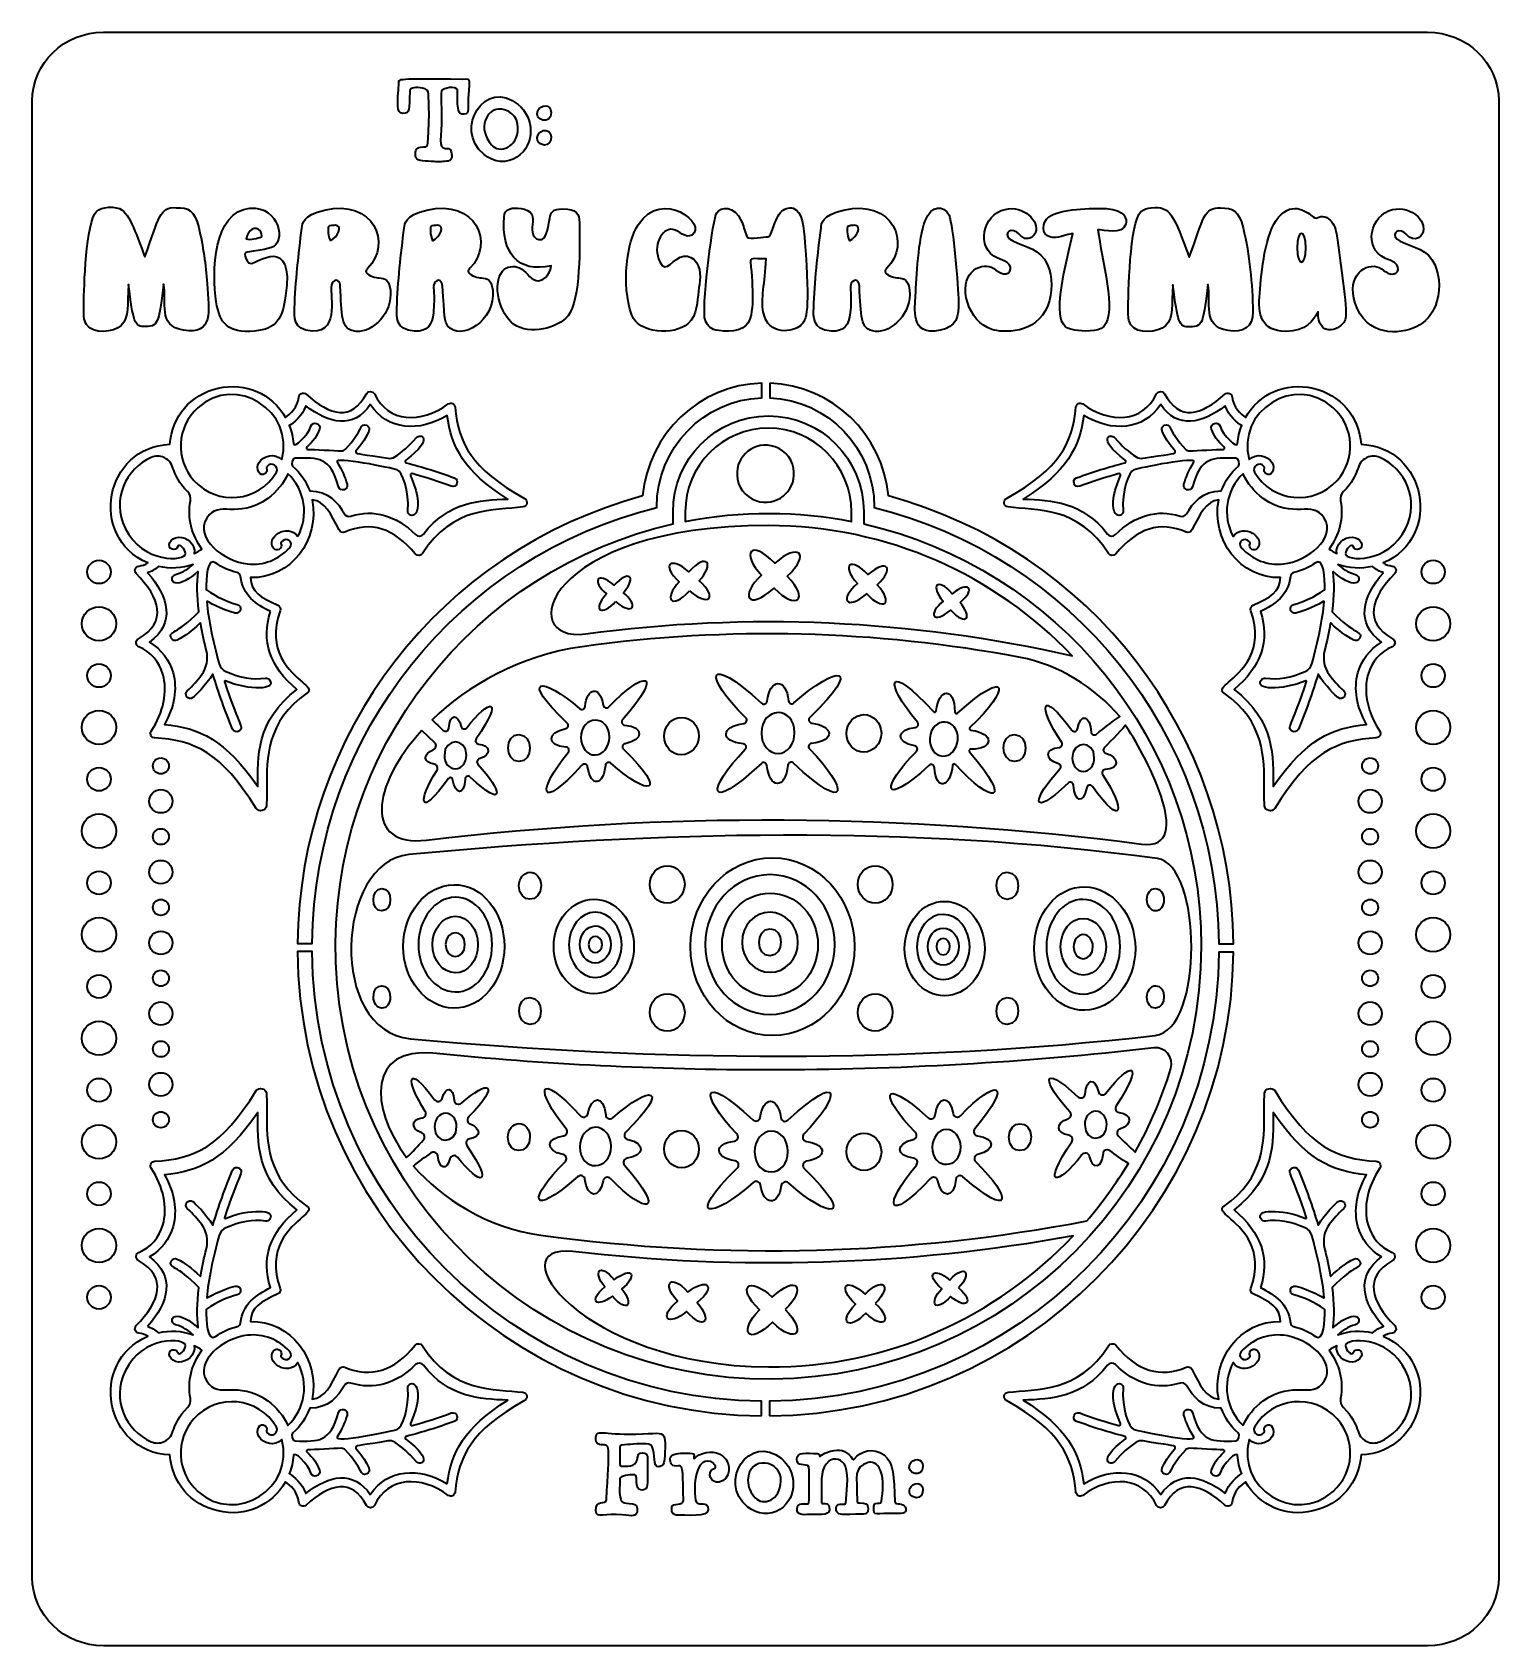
# Model space of a CAD drawing. Header units: inches. Extents: x 15.56 to 20.56, y -6.25 to -0.75.
import ezdxf

# ---------------------------------------------------------------- set-up
doc = ezdxf.new("R2010")
doc.units = ezdxf.units.IN
doc.header["$MEASUREMENT"] = 0
doc.layers.add('_U+0421_U+043B_U+043E_U+0439 1', color=7, linetype='Continuous')

# ---------------------------------------------------------------- blocks, each defined once
blk = doc.blocks.new('block 2')
at = {"layer": '_U+0421_U+043B_U+043E_U+0439 1', "color": 7, "lineweight": 35, "true_color": 0xffffff}
for points in [[(17.2126, -0.9961), (17.102, -0.905), (16.9888, -1.0775), (17.096, -1.1671), (17.1288, -1.1944), (17.1746, -1.1982), (17.2082, -1.1755), (17.272, -1.1325), (17.2664, -1.0407), (17.2126, -0.9961)], [(17.1217, -1.1341), (17.0699, -1.0748), (17.1085, -1.0143), (17.1437, -1.0122), (17.178, -1.0103), (17.2132, -1.034), (17.2116, -1.0758), (17.2099, -1.1458), (17.148, -1.1643), (17.1217, -1.1341)]]:
    blk.add_open_spline(points, degree=3, knots=[0, 0, 0, 0, 1, 1, 1, 2, 2, 2, 3, 3, 3, 3], dxfattribs=at)
blk = doc.blocks.new('block 3')
at = {"layer": '_U+0421_U+043B_U+043E_U+0439 1', "color": 7, "lineweight": 35, "true_color": 0xffffff}
for points, knots in [([(18.3906, -2.4262), (18.3906, -2.4262), (18.3906, -2.385), (18.3906, -2.385), (18.3906, -2.2044), (18.2448, -2.0576), (18.0655, -2.0576), (17.886, -2.0576), (17.7402, -2.2044), (17.7402, -2.3857), (17.7402, -2.3857), (17.7402, -2.4262), (17.7402, -2.4262), (17.0656, -2.5786), (16.5645, -3.1943), (16.5907, -3.92), (16.6194, -4.7144), (17.2817, -5.3473), (18.0766, -5.3414), (18.8852, -5.3353), (19.541, -4.6757), (19.541, -3.8657), (19.541, -3.1637), (19.0484, -2.5747), (18.3906, -2.4262)], [0, 0, 0, 0, 1, 1, 1, 2, 2, 2, 3, 3, 3, 4, 4, 4, 5, 5, 5, 6, 6, 6, 7, 7, 7, 8, 8, 8, 8]), ([(17.7819, -2.385), (17.7819, -2.2275), (17.9091, -2.0993), (18.0655, -2.0993), (18.2217, -2.0993), (18.3489, -2.2275), (18.3489, -2.3857), (18.3489, -2.3857), (18.3489, -2.4175), (18.3489, -2.4175), (18.1664, -2.3818), (17.9738, -2.38), (17.7819, -2.4175), (17.7819, -2.4175), (17.7819, -2.385), (17.7819, -2.385)], [0, 0, 0, 0, 1, 1, 1, 2, 2, 2, 3, 3, 3, 4, 4, 4, 5, 5, 5, 5]), ([(18.0655, -2.4316), (18.4723, -2.4316), (18.8402, -2.6021), (19.1014, -2.8751), (18.5509, -2.751), (17.9949, -2.7262), (17.4423, -2.8008), (17.1998, -2.8336), (17.2959, -2.4316), (18.0655, -2.4316)], [0, 0, 0, 0, 1, 1, 1, 2, 2, 2, 3, 3, 3, 3]), ([(16.8834, -3.1301), (16.8834, -3.1301), (16.9276, -3.1718), (16.9276, -3.1718), (16.9312, -3.1753), (16.9328, -3.1803), (16.9319, -3.1851), (16.9309, -3.1901), (16.9274, -3.1941), (16.9228, -3.196), (16.8866, -3.21), (16.8882, -3.2405), (16.9257, -3.2448), (16.9303, -3.2454), (16.9345, -3.2483), (16.9364, -3.2525), (16.9385, -3.2568), (16.9381, -3.2618), (16.9356, -3.2657), (16.8687, -3.3714), (16.8721, -3.4361), (16.9744, -3.2936), (16.976, -3.2911), (16.9792, -3.29), (16.9821, -3.2907), (16.9852, -3.2912), (16.9876, -3.2937), (16.9881, -3.2966), (16.998, -3.3501), (17.0285, -3.3541), (17.031, -3.296), (17.0313, -3.2919), (17.0338, -3.2883), (17.0376, -3.2868), (17.0413, -3.2853), (17.0456, -3.2861), (17.0485, -3.2889), (17.1696, -3.4029), (17.1601, -3.3353), (17.0748, -3.2451), (17.0721, -3.2423), (17.0712, -3.2383), (17.0721, -3.2347), (17.0731, -3.231), (17.076, -3.228), (17.0796, -3.2269), (17.1235, -3.2141), (17.1181, -3.1801), (17.077, -3.1762), (17.0731, -3.1758), (17.0698, -3.1735), (17.0681, -3.1698), (17.0664, -3.1662), (17.0667, -3.1622), (17.0689, -3.1589), (17.1677, -3.0153), (17.1144, -3.0207), (17.0371, -3.1208), (17.0345, -3.1241), (17.0303, -3.1257), (17.0262, -3.1248), (17.022, -3.124), (17.0187, -3.1208), (17.0177, -3.1166), (17.0067, -3.0725), (16.9787, -3.0714), (16.9756, -3.1226), (16.9753, -3.1269), (16.9726, -3.1307), (16.9687, -3.1322), (16.9646, -3.1337), (16.96, -3.1329), (16.957, -3.13), (16.9442, -3.1179), (16.9316, -3.1058), (16.9188, -3.0939), (17.0389, -2.9775), (17.2159, -2.8743), (17.4306, -2.8446), (17.928, -2.7754), (18.4281, -2.7878), (18.9246, -2.8812), (19.0544, -2.9057), (19.1796, -2.9832), (19.2632, -3.0829), (19.2581, -3.0854), (19.2095, -3.1222), (19.1825, -3.1433), (19.1794, -3.1457), (19.1752, -3.1462), (19.1716, -3.1446), (19.168, -3.1429), (19.1656, -3.1393), (19.1655, -3.1354), (19.1628, -3.0783), (19.1305, -3.0685), (19.1189, -3.125), (19.1181, -3.129), (19.1149, -3.1322), (19.1109, -3.1332), (19.1067, -3.134), (19.1026, -3.1325), (19.1001, -3.1291), (18.9921, -2.9832), (18.9817, -3.0462), (19.0656, -3.1711), (19.0677, -3.1743), (19.068, -3.1783), (19.0663, -3.1816), (19.0645, -3.1851), (19.0612, -3.1873), (19.0574, -3.1876), (19.008, -3.1904), (19.0062, -3.2301), (19.0548, -3.2437), (19.0582, -3.2447), (19.061, -3.2476), (19.0621, -3.2512), (19.0631, -3.2547), (19.0621, -3.2586), (19.0595, -3.2612), (18.9645, -3.3614), (18.9544, -3.4358), (19.0874, -3.3096), (19.0905, -3.3066), (19.0949, -3.3058), (19.0987, -3.3073), (19.1026, -3.3089), (19.1052, -3.3125), (19.1053, -3.3166), (19.1084, -3.3747), (19.1395, -3.3835), (19.151, -3.3247), (19.1519, -3.3205), (19.155, -3.3173), (19.1592, -3.3164), (19.1634, -3.3155), (19.1677, -3.3172), (19.1701, -3.3205), (19.2774, -3.4691), (19.2826, -3.3997), (19.2051, -3.2797), (19.203, -3.2765), (19.2028, -3.2725), (19.2045, -3.269), (19.2063, -3.2657), (19.2098, -3.2635), (19.2135, -3.2633), (19.2642, -3.2616), (19.2628, -3.2214), (19.2149, -3.2069), (19.2113, -3.2058), (19.2085, -3.203), (19.2077, -3.1994), (19.2067, -3.1958), (19.2077, -3.1919), (19.2103, -3.1893), (19.2341, -3.1651), (19.2798, -3.1179), (19.2824, -3.1119), (19.3381, -3.1919), (19.533, -3.5425), (19.338, -3.5172), (18.5285, -3.4119), (17.7102, -3.4075), (16.8999, -3.5039), (16.6878, -3.529), (16.7094, -3.3207), (16.8834, -3.1301)], [0, 0, 0, 0, 1, 1, 1, 2, 2, 2, 3, 3, 3, 4, 4, 4, 5, 5, 5, 6, 6, 6, 7, 7, 7, 8, 8, 8, 9, 9, 9, 10, 10, 10, 11, 11, 11, 12, 12, 12, 13, 13, 13, 14, 14, 14, 15, 15, 15, 16, 16, 16, 17, 17, 17, 18, 18, 18, 19, 19, 19, 20, 20, 20, 21, 21, 21, 22, 22, 22, 23, 23, 23, 24, 24, 24, 25, 25, 25, 26, 26, 26, 27, 27, 27, 28, 28, 28, 29, 29, 29, 30, 30, 30, 31, 31, 31, 32, 32, 32, 33, 33, 33, 34, 34, 34, 35, 35, 35, 36, 36, 36, 37, 37, 37, 38, 38, 38, 39, 39, 39, 40, 40, 40, 41, 41, 41, 42, 42, 42, 43, 43, 43, 44, 44, 44, 45, 45, 45, 46, 46, 46, 47, 47, 47, 48, 48, 48, 49, 49, 49, 50, 50, 50, 51, 51, 51, 52, 52, 52, 53, 53, 53, 54, 54, 54, 55, 55, 55, 56, 56, 56, 56]), ([(16.9606, -3.2154), (16.9606, -3.1546), (17.0359, -3.153), (17.0359, -3.2144), (17.0359, -3.24), (17.0191, -3.2608), (16.9982, -3.2611), (16.9776, -3.2612), (16.9606, -3.2408), (16.9606, -3.2154)], [0, 0, 0, 0, 1, 1, 1, 2, 2, 2, 3, 3, 3, 3]), ([(19.1766, -3.223), (19.1766, -3.2486), (19.1598, -3.2696), (19.1391, -3.2697), (19.1182, -3.27), (19.1014, -3.2496), (19.1014, -3.2241), (19.1014, -3.1632), (19.1766, -3.1616), (19.1766, -3.223)], [0, 0, 0, 0, 1, 1, 1, 2, 2, 2, 3, 3, 3, 3]), ([(16.8394, -3.5532), (17.6902, -3.4732), (18.5448, -3.4525), (19.3916, -3.5664), (19.5444, -3.5869), (19.5509, -4.1508), (19.3842, -4.1698), (18.5414, -4.2662), (17.6898, -4.2578), (16.8449, -4.1808), (16.5637, -4.1553), (16.5896, -3.5765), (16.8394, -3.5532)], [0, 0, 0, 0, 1, 1, 1, 2, 2, 2, 3, 3, 3, 4, 4, 4, 4]), ([(19.4377, -4.2822), (19.4073, -4.3822), (19.3662, -4.4775), (19.3157, -4.5671), (19.2967, -4.549), (19.2776, -4.531), (19.2587, -4.5129), (19.2551, -4.5094), (19.2534, -4.5043), (19.2545, -4.4993), (19.2556, -4.4943), (19.2591, -4.4903), (19.2639, -4.4886), (19.3084, -4.473), (19.3044, -4.4375), (19.2617, -4.4325), (19.2567, -4.4319), (19.2523, -4.4287), (19.2502, -4.4241), (19.2481, -4.4196), (19.2484, -4.4143), (19.2512, -4.41), (19.351, -4.2579), (19.3009, -4.2551), (19.2162, -4.3668), (19.2128, -4.3712), (19.2071, -4.3733), (19.2017, -4.3722), (19.1962, -4.3711), (19.1919, -4.3669), (19.1905, -4.3614), (19.178, -4.3104), (19.15, -4.3178), (19.1451, -4.3696), (19.1446, -4.3751), (19.1409, -4.3798), (19.1357, -4.3819), (19.1306, -4.3839), (19.1246, -4.3826), (19.1206, -4.3789), (18.9901, -4.2566), (19.0003, -4.3303), (19.0932, -4.4298), (19.0966, -4.4335), (19.098, -4.4386), (19.0967, -4.4433), (19.0955, -4.4482), (19.092, -4.4521), (19.0873, -4.4536), (19.0435, -4.4683), (19.0455, -4.5046), (19.0895, -4.5098), (19.0945, -4.5104), (19.0988, -4.5136), (19.101, -4.5183), (19.1031, -4.5229), (19.1026, -4.5283), (19.0998, -4.5325), (18.9938, -4.6887), (19.0496, -4.6857), (19.1346, -4.5765), (19.138, -4.5721), (19.1437, -4.57), (19.1491, -4.5711), (19.1545, -4.5723), (19.1588, -4.5764), (19.1602, -4.5818), (19.1727, -4.6304), (19.2014, -4.623), (19.2063, -4.5723), (19.2069, -4.5671), (19.2102, -4.5623), (19.2152, -4.5603), (19.2201, -4.5582), (19.2257, -4.559), (19.2299, -4.5623), (19.2494, -4.578), (19.2701, -4.5916), (19.2928, -4.6066), (19.2527, -4.6716), (19.2006, -4.7441), (19.1509, -4.8018), (18.5448, -4.9183), (17.9201, -4.9347), (17.2895, -4.8508), (17.1066, -4.8265), (16.951, -4.7239), (16.8553, -4.615), (16.8732, -4.5982), (16.8948, -4.5851), (16.9148, -4.5703), (16.9189, -4.5672), (16.9245, -4.5665), (16.9292, -4.5686), (16.9341, -4.5708), (16.9373, -4.5753), (16.9378, -4.5804), (16.9427, -4.6247), (16.9681, -4.6322), (16.9798, -4.59), (16.9812, -4.5847), (16.9855, -4.5807), (16.9909, -4.5796), (16.9963, -4.5786), (17.0019, -4.5805), (17.0052, -4.5848), (17.082, -4.6823), (17.1332, -4.6861), (17.0373, -4.5447), (17.0344, -4.5405), (17.0339, -4.5351), (17.036, -4.5305), (17.0381, -4.526), (17.0424, -4.5228), (17.0474, -4.5221), (17.0873, -4.5171), (17.085, -4.485), (17.0487, -4.4712), (17.0441, -4.4694), (17.0407, -4.4655), (17.0396, -4.4607), (17.0387, -4.456), (17.0401, -4.451), (17.0434, -4.4475), (17.1576, -4.3291), (17.1096, -4.3197), (17.0185, -4.4007), (17.0144, -4.4043), (17.0085, -4.4054), (17.0034, -4.4033), (16.9984, -4.4012), (16.9948, -4.3965), (16.9944, -4.3911), (16.9901, -4.3428), (16.9651, -4.343), (16.9532, -4.3841), (16.9517, -4.3896), (16.9473, -4.3935), (16.9417, -4.3946), (16.9363, -4.3955), (16.9307, -4.3933), (16.9274, -4.3889), (16.8312, -4.2585), (16.8274, -4.3214), (16.8953, -4.4286), (16.8981, -4.4329), (16.8984, -4.4382), (16.8962, -4.4428), (16.8941, -4.4472), (16.8898, -4.4504), (16.8848, -4.451), (16.8452, -4.4554), (16.8462, -4.4878), (16.8841, -4.5021), (16.8887, -4.5039), (16.892, -4.5078), (16.8931, -4.5125), (16.8942, -4.5172), (16.8928, -4.5222), (16.8895, -4.5258), (16.8703, -4.546), (16.8519, -4.5673), (16.8319, -4.586), (16.7003, -4.4082), (16.7052, -4.209), (16.9217, -4.2305), (17.3017, -4.2683), (17.6835, -4.2873), (18.0655, -4.2873), (18.5044, -4.2873), (18.9434, -4.2622), (19.3798, -4.2122), (19.4187, -4.2078), (19.4491, -4.2447), (19.4377, -4.2822)], [0, 0, 0, 0, 1, 1, 1, 2, 2, 2, 3, 3, 3, 4, 4, 4, 5, 5, 5, 6, 6, 6, 7, 7, 7, 8, 8, 8, 9, 9, 9, 10, 10, 10, 11, 11, 11, 12, 12, 12, 13, 13, 13, 14, 14, 14, 15, 15, 15, 16, 16, 16, 17, 17, 17, 18, 18, 18, 19, 19, 19, 20, 20, 20, 21, 21, 21, 22, 22, 22, 23, 23, 23, 24, 24, 24, 25, 25, 25, 26, 26, 26, 27, 27, 27, 28, 28, 28, 29, 29, 29, 30, 30, 30, 31, 31, 31, 32, 32, 32, 33, 33, 33, 34, 34, 34, 35, 35, 35, 36, 36, 36, 37, 37, 37, 38, 38, 38, 39, 39, 39, 40, 40, 40, 41, 41, 41, 42, 42, 42, 43, 43, 43, 44, 44, 44, 45, 45, 45, 46, 46, 46, 47, 47, 47, 48, 48, 48, 49, 49, 49, 50, 50, 50, 51, 51, 51, 52, 52, 52, 53, 53, 53, 54, 54, 54, 55, 55, 55, 56, 56, 56, 57, 57, 57, 58, 58, 58, 58]), ([(16.9273, -4.4815), (16.9273, -4.456), (16.9441, -4.4351), (16.9649, -4.4348), (16.9856, -4.4347), (17.0024, -4.4551), (17.0024, -4.4805), (17.0024, -4.5414), (16.9273, -4.5429), (16.9273, -4.4815)], [0, 0, 0, 0, 1, 1, 1, 2, 2, 2, 3, 3, 3, 3]), ([(19.2194, -4.4735), (19.2194, -4.5343), (19.1441, -4.536), (19.1441, -4.4746), (19.1441, -4.4489), (19.1609, -4.428), (19.1817, -4.4278), (19.2024, -4.4276), (19.2194, -4.448), (19.2194, -4.4735)], [0, 0, 0, 0, 1, 1, 1, 2, 2, 2, 3, 3, 3, 3]), ([(18.0655, -5.2997), (17.4224, -5.2953), (17.1396, -4.8768), (17.3988, -4.9064), (17.9685, -4.9714), (18.5405, -4.9557), (19.1046, -4.8529), (18.8432, -5.1279), (18.4739, -5.3026), (18.0655, -5.2997)], [0, 0, 0, 0, 1, 1, 1, 2, 2, 2, 3, 3, 3, 3])]:
    blk.add_open_spline(points, degree=3, knots=knots, dxfattribs=at)
blk = doc.blocks.new('block 4')
at = {"layer": '_U+0421_U+043B_U+043E_U+0439 1', "color": 7, "lineweight": 35, "true_color": 0xffffff}
for points in [[(17.7969, -2.6544), (17.7339, -2.7205), (17.7066, -2.681), (17.7616, -2.6233), (17.6959, -2.5646), (17.733, -2.5346), (17.7938, -2.589), (17.8559, -2.5218), (17.8837, -2.5611), (17.8291, -2.6201), (17.8962, -2.6783), (17.8602, -2.7096), (17.7969, -2.6544)], [(18.1296, -2.6039), (18.2095, -2.6854), (18.1594, -2.7211), (18.0846, -2.6448), (17.9939, -2.726), (17.9659, -2.6693), (18.0423, -2.601), (17.9702, -2.5253), (18.0064, -2.4751), (18.0874, -2.5601), (18.1657, -2.488), (18.2128, -2.5272), (18.1296, -2.6039)], [(17.5444, -2.6905), (17.498, -2.7426), (17.4624, -2.7219), (17.5132, -2.6648), (17.4623, -2.6221), (17.4799, -2.5844), (17.5399, -2.6347), (17.5852, -2.5823), (17.6209, -2.6025), (17.5709, -2.6603), (17.6231, -2.7028), (17.6077, -2.7421), (17.5444, -2.6905)], [(18.4362, -2.6336), (18.4963, -2.6985), (18.4566, -2.725), (18.4005, -2.6643), (18.3298, -2.724), (18.3067, -2.6818), (18.3687, -2.6294), (18.3092, -2.5633), (18.3495, -2.5378), (18.4044, -2.5989), (18.4728, -2.5393), (18.4963, -2.5812), (18.4362, -2.6336)], [(18.7189, -2.694), (18.7625, -2.7429), (18.7409, -2.7791), (18.6878, -2.7197), (18.6245, -2.7712), (18.6091, -2.7319), (18.6613, -2.6894), (18.6167, -2.638), (18.641, -2.6046), (18.6923, -2.6639), (18.745, -2.6197), (18.777, -2.6454), (18.7189, -2.694)]]:
    blk.add_open_spline(points, degree=3, knots=[0, 0, 0, 0, 1, 1, 1, 2, 2, 2, 3, 3, 3, 4, 4, 4, 4], dxfattribs=at)
blk = doc.blocks.new('block 5')
at = {"layer": '_U+0421_U+043B_U+043E_U+0439 1', "color": 7, "lineweight": 35, "true_color": 0xffffff}
for points, knots in [([(20.0056, -1.4589), (20.003, -1.439), (20.0002, -1.4183), (19.9899, -1.4015), (19.9798, -1.3847), (19.9601, -1.3732), (19.9427, -1.3801), (19.9335, -1.3839), (19.932, -1.3858), (19.9226, -1.379), (19.9055, -1.3666), (19.8564, -1.3212), (19.8051, -1.3803), (19.758, -1.4343), (19.7467, -1.5673), (19.7405, -1.6391), (19.7341, -1.7135), (19.7457, -1.7689), (19.8291, -1.7697), (19.9009, -1.7704), (19.9221, -1.7318), (19.9396, -1.703), (19.9394, -1.7915), (20.0096, -1.766), (20.027, -1.7389), (20.0416, -1.7161), (20.0362, -1.6929), (20.0056, -1.4589)], [0, 0, 0, 0, 1, 1, 1, 2, 2, 2, 3, 3, 3, 4, 4, 4, 5, 5, 5, 6, 6, 6, 7, 7, 7, 8, 8, 8, 9, 9, 9, 9]), ([(19.8682, -1.4847), (19.8682, -1.4194), (19.8981, -1.4194), (19.8981, -1.4847), (19.8981, -1.55), (19.8682, -1.5498), (19.8682, -1.4847)], [0, 0, 0, 0, 1, 1, 1, 2, 2, 2, 2])]:
    blk.add_open_spline(points, degree=3, knots=knots, dxfattribs=at)
blk = doc.blocks.new('block 6')
at = {"layer": '_U+0421_U+043B_U+043E_U+0439 1', "color": 7, "lineweight": 35, "true_color": 0xffffff}
for points, knots in [([(18.5467, -1.6289), (18.5417, -1.5851), (18.5169, -1.5882), (18.503, -1.5872), (18.4905, -1.5862), (18.4645, -1.5758), (18.4632, -1.5657), (18.4627, -1.5614), (18.4662, -1.5576), (18.4694, -1.5546), (18.5528, -1.47), (18.4898, -1.3164), (18.3217, -1.3564), (18.2464, -1.3743), (18.2466, -1.4021), (18.2448, -1.4173), (18.2338, -1.5076), (18.2228, -1.5993), (18.2199, -1.6905), (18.2191, -1.715), (18.2131, -1.7666), (18.2802, -1.769), (18.3244, -1.7707), (18.3402, -1.7475), (18.3444, -1.7062), (18.347, -1.6805), (18.3474, -1.6547), (18.3456, -1.6289), (18.3452, -1.6208), (18.3445, -1.6123), (18.348, -1.6051), (18.3514, -1.5979), (18.3607, -1.5928), (18.3678, -1.5968), (18.3738, -1.6004), (18.3751, -1.6086), (18.3755, -1.6157), (18.3821, -1.7148), (18.3753, -1.7654), (18.4302, -1.7696), (18.4866, -1.7739), (18.5555, -1.7071), (18.5467, -1.6289)], [0, 0, 0, 0, 1, 1, 1, 2, 2, 2, 3, 3, 3, 4, 4, 4, 5, 5, 5, 6, 6, 6, 7, 7, 7, 8, 8, 8, 9, 9, 9, 10, 10, 10, 11, 11, 11, 12, 12, 12, 13, 13, 13, 14, 14, 14, 14]), ([(18.3419, -1.4605), (18.3328, -1.4404), (18.3331, -1.4155), (18.3353, -1.4125), (18.3375, -1.4093), (18.3542, -1.4079), (18.3582, -1.408), (18.3875, -1.4086), (18.3666, -1.4498), (18.3419, -1.4605)], [0, 0, 0, 0, 1, 1, 1, 2, 2, 2, 3, 3, 3, 3])]:
    blk.add_open_spline(points, degree=3, knots=knots, dxfattribs=at)
blk = doc.blocks.new('block 7')
at = {"layer": '_U+0421_U+043B_U+043E_U+0439 1', "color": 7, "lineweight": 35, "true_color": 0xffffff}
for points, knots in [([(17.1255, -1.6289), (17.1205, -1.5851), (17.0956, -1.5882), (17.0817, -1.5872), (17.0692, -1.5864), (17.0432, -1.5758), (17.042, -1.5657), (17.0414, -1.5614), (17.0449, -1.5576), (17.048, -1.5546), (17.1314, -1.47), (17.0687, -1.3164), (16.9005, -1.3564), (16.8252, -1.3743), (16.8253, -1.4021), (16.8235, -1.4173), (16.8126, -1.5076), (16.8016, -1.5993), (16.7987, -1.6905), (16.7978, -1.715), (16.7919, -1.7666), (16.8589, -1.769), (16.9031, -1.7707), (16.9189, -1.7476), (16.9231, -1.7062), (16.9257, -1.6805), (16.9262, -1.6547), (16.9244, -1.6289), (16.9238, -1.6208), (16.9232, -1.6123), (16.9267, -1.6051), (16.9302, -1.5979), (16.9395, -1.5928), (16.9464, -1.5969), (16.9526, -1.6004), (16.9538, -1.6086), (16.9542, -1.6157), (16.9613, -1.7197), (16.9599, -1.735), (16.973, -1.7516), (17.0145, -1.8047), (17.1373, -1.7351), (17.1255, -1.6289)], [0, 0, 0, 0, 1, 1, 1, 2, 2, 2, 3, 3, 3, 4, 4, 4, 5, 5, 5, 6, 6, 6, 7, 7, 7, 8, 8, 8, 9, 9, 9, 10, 10, 10, 11, 11, 11, 12, 12, 12, 13, 13, 13, 14, 14, 14, 14]), ([(16.9206, -1.4605), (16.9112, -1.4396), (16.9121, -1.4147), (16.9142, -1.4122), (16.9167, -1.4093), (16.9328, -1.4079), (16.937, -1.408), (16.9662, -1.4086), (16.9455, -1.4497), (16.9206, -1.4605)], [0, 0, 0, 0, 1, 1, 1, 2, 2, 2, 3, 3, 3, 3])]:
    blk.add_open_spline(points, degree=3, knots=knots, dxfattribs=at)
blk = doc.blocks.new('block 8')
at = {"layer": '_U+0421_U+043B_U+043E_U+0439 1', "color": 7, "lineweight": 35, "true_color": 0xffffff}
for points, knots in [([(16.7766, -1.6289), (16.7717, -1.5851), (16.7467, -1.5882), (16.7328, -1.5872), (16.7205, -1.5864), (16.6945, -1.5758), (16.6932, -1.5657), (16.6927, -1.5614), (16.6962, -1.5576), (16.6992, -1.5546), (16.7827, -1.47), (16.7198, -1.3164), (16.5516, -1.3564), (16.4764, -1.3743), (16.4764, -1.4021), (16.4746, -1.4173), (16.4638, -1.5076), (16.4527, -1.5993), (16.4499, -1.6905), (16.4491, -1.715), (16.4431, -1.7666), (16.5101, -1.769), (16.6092, -1.7726), (16.5641, -1.6339), (16.5778, -1.6051), (16.5814, -1.5979), (16.5907, -1.5928), (16.5977, -1.5969), (16.6038, -1.6004), (16.6049, -1.6086), (16.6055, -1.6157), (16.6119, -1.7103), (16.6038, -1.7654), (16.6602, -1.7696), (16.7166, -1.7739), (16.7853, -1.7071), (16.7766, -1.6289)], [0, 0, 0, 0, 1, 1, 1, 2, 2, 2, 3, 3, 3, 4, 4, 4, 5, 5, 5, 6, 6, 6, 7, 7, 7, 8, 8, 8, 9, 9, 9, 10, 10, 10, 11, 11, 11, 12, 12, 12, 12]), ([(16.5719, -1.4605), (16.5598, -1.4337), (16.5655, -1.4122), (16.5655, -1.4122), (16.568, -1.4093), (16.5841, -1.4079), (16.5881, -1.408), (16.6174, -1.4086), (16.5966, -1.4497), (16.5719, -1.4605)], [0, 0, 0, 0, 1, 1, 1, 2, 2, 2, 3, 3, 3, 3])]:
    blk.add_open_spline(points, degree=3, knots=knots, dxfattribs=at)
blk = doc.blocks.new('block 9')
at = {"layer": '_U+0421_U+043B_U+043E_U+0439 1', "color": 7, "lineweight": 35, "true_color": 0xffffff}
for points, knots in [([(16.3017, -1.5383), (16.2902, -1.5376), (16.2845, -1.5241), (16.2814, -1.513), (16.2757, -1.4916), (16.298, -1.5047), (16.371, -1.4837), (16.4209, -1.4693), (16.4009, -1.3411), (16.2978, -1.35), (16.1726, -1.3607), (16.1673, -1.5685), (16.183, -1.6691), (16.1942, -1.7411), (16.2207, -1.7766), (16.3135, -1.7687), (16.3895, -1.7623), (16.4081, -1.7255), (16.4195, -1.649), (16.451, -1.4348), (16.3174, -1.5393), (16.3017, -1.5383)], [0, 0, 0, 0, 1, 1, 1, 2, 2, 2, 3, 3, 3, 4, 4, 4, 5, 5, 5, 6, 6, 6, 7, 7, 7, 7]), ([(16.3314, -1.426), (16.3348, -1.4297), (16.3419, -1.4458), (16.3373, -1.4473), (16.3238, -1.4518), (16.2991, -1.4596), (16.2853, -1.4544), (16.2906, -1.421), (16.3176, -1.4097), (16.3314, -1.426)], [0, 0, 0, 0, 1, 1, 1, 2, 2, 2, 3, 3, 3, 3])]:
    blk.add_open_spline(points, degree=3, knots=knots, dxfattribs=at)
blk = doc.blocks.new('block 10')
at = {"layer": '_U+0421_U+043B_U+043E_U+0439 1', "color": 7, "lineweight": 35, "true_color": 0xffffff}
for points, knots in [([(20.1613, -5.195), (20.1713, -5.1893), (20.1814, -5.1857), (20.1919, -5.1846), (20.2045, -5.1833), (20.2099, -5.1679), (20.201, -5.1589), (20.1205, -5.0761), (20.0927, -4.9944), (20.1938, -4.9365), (20.2056, -4.9293), (20.2028, -4.9139), (20.1923, -4.9093), (20.151, -4.8912), (20.1227, -4.859), (20.1102, -4.8161), (20.093, -4.7569), (20.1078, -4.6846), (20.1499, -4.6222), (20.1517, -4.6196), (20.1526, -4.6165), (20.1526, -4.6137), (20.1526, -4.6061), (20.1469, -4.599), (20.1382, -4.5985), (20.003, -4.5905), (19.9123, -4.5512), (19.792, -4.3576), (19.7877, -4.351), (19.7785, -4.3497), (19.7714, -4.3514), (19.7548, -4.3554), (19.7559, -4.3628), (19.756, -4.4285), (19.7566, -4.5297), (19.7571, -4.656), (19.6194, -4.7511), (19.6031, -4.7615), (19.6192, -4.7757), (19.6338, -4.7883), (19.6752, -4.8239), (19.761, -4.8979), (19.7102, -5.0318), (19.7073, -5.0393), (19.7107, -5.0476), (19.718, -5.051), (19.7787, -5.0791), (19.8092, -5.0954), (19.8116, -5.1451), (19.6744, -5.1404), (19.5734, -5.2755), (19.6009, -5.4098), (19.5578, -5.4058), (19.5371, -5.3618), (19.5094, -5.3076), (19.5057, -5.3005), (19.4973, -5.2975), (19.4899, -5.3005), (19.4012, -5.3386), (19.3224, -5.3141), (19.2495, -5.2258), (19.2427, -5.2178), (19.2303, -5.2187), (19.2248, -5.2273), (19.1224, -5.3893), (18.9798, -5.3739), (18.8824, -5.386), (18.8678, -5.3878), (18.8641, -5.4071), (18.8769, -5.4143), (19.061, -5.5186), (19.1012, -5.6012), (19.1137, -5.7264), (19.1142, -5.7318), (19.1177, -5.7365), (19.1227, -5.7387), (19.127, -5.7407), (19.1321, -5.7403), (19.1371, -5.7375), (19.2316, -5.6685), (19.341, -5.6732), (19.3889, -5.7715), (19.3944, -5.7828), (19.4105, -5.7829), (19.4162, -5.7718), (19.4656, -5.6768), (19.5416, -5.6985), (19.6217, -5.7704), (19.631, -5.7787), (19.6462, -5.7729), (19.647, -5.7601), (19.6494, -5.726), (19.6777, -5.7015), (19.6924, -5.6911), (19.7394, -5.773), (19.8287, -5.8121), (19.9217, -5.7907), (20.0159, -5.7691), (20.0799, -5.6946), (20.086, -5.5997), (20.3082, -5.591), (20.3671, -5.2837), (20.1613, -5.195)], [0, 0, 0, 0, 1, 1, 1, 2, 2, 2, 3, 3, 3, 4, 4, 4, 5, 5, 5, 6, 6, 6, 7, 7, 7, 8, 8, 8, 9, 9, 9, 10, 10, 10, 11, 11, 11, 12, 12, 12, 13, 13, 13, 14, 14, 14, 15, 15, 15, 16, 16, 16, 17, 17, 17, 18, 18, 18, 19, 19, 19, 20, 20, 20, 21, 21, 21, 22, 22, 22, 23, 23, 23, 24, 24, 24, 25, 25, 25, 26, 26, 26, 27, 27, 27, 28, 28, 28, 29, 29, 29, 30, 30, 30, 31, 31, 31, 32, 32, 32, 33, 33, 33, 34, 34, 34, 34]), ([(19.7434, -5.0293), (19.7759, -4.93), (19.7456, -4.841), (19.6532, -4.7641), (19.7935, -4.6576), (19.7866, -4.5314), (19.7867, -4.4325), (19.8956, -4.5926), (19.9874, -4.6335), (20.1049, -4.6444), (20.071, -4.7039), (20.0605, -4.7661), (20.0753, -4.8205), (20.0873, -4.8646), (20.1151, -4.9004), (20.1559, -4.9247), (20.0677, -4.9898), (20.0892, -5.0789), (20.1623, -5.1618), (20.1499, -5.1655), (20.1374, -5.1732), (20.1256, -5.1835), (20.0864, -5.174), (20.0452, -5.1762), (20.007, -5.1898), (20.0207, -5.1782), (20.0416, -5.1618), (20.0667, -5.1561), (20.0749, -5.1543), (20.0801, -5.1461), (20.0782, -5.1379), (20.077, -5.1326), (20.0735, -5.1287), (20.0684, -5.1272), (20.0513, -5.1218), (20.0164, -5.1423), (19.9909, -5.1654), (19.9909, -5.1654), (19.9894, -5.1647), (19.9894, -5.1647), (19.9948, -5.1285), (19.9942, -5.0832), (19.9876, -5.0303), (19.9876, -5.0297), (19.9877, -5.0291), (19.988, -5.0287), (20.0612, -4.9505), (20.0939, -4.9633), (20.0816, -4.939), (20.0777, -4.9312), (20.0689, -4.9283), (20.0612, -4.9322), (20.0357, -4.9451), (20.0105, -4.9637), (19.9839, -4.9896), (19.9835, -4.99), (19.983, -4.9901), (19.9824, -4.9898), (19.982, -4.9897), (19.9814, -4.9894), (19.9813, -4.9886), (19.9763, -4.9594), (19.9698, -4.9282), (19.9617, -4.8958), (19.9545, -4.8672), (19.9603, -4.8375), (19.9777, -4.8143), (19.9912, -4.796), (20.0078, -4.7775), (20.027, -4.7597), (20.0409, -4.7468), (20.0232, -4.7251), (20.0078, -4.7361), (19.9996, -4.7419), (19.9649, -4.7765), (19.9396, -4.816), (19.9207, -4.7536), (19.8977, -4.6893), (19.8724, -4.6289), (19.8687, -4.62), (19.8574, -4.6168), (19.8495, -4.6225), (19.8392, -4.6297), (19.8425, -4.6375), (19.8523, -4.6605), (19.8609, -4.6812), (19.8771, -4.7198), (19.8999, -4.7911), (19.9002, -4.7921), (19.8998, -4.7926), (19.8994, -4.7929), (19.8989, -4.7935), (19.8984, -4.7936), (19.8977, -4.7933), (19.8164, -4.7597), (19.7188, -4.7616), (19.7464, -4.7969), (19.7496, -4.8011), (19.7548, -4.8032), (19.7603, -4.8023), (19.8032, -4.7964), (19.8476, -4.804), (19.8957, -4.8255), (19.9067, -4.8304), (19.9149, -4.84), (19.9182, -4.8516), (19.9405, -4.93), (19.9551, -5.003), (19.9603, -5.0629), (19.9602, -5.0637), (19.9599, -5.0641), (19.9596, -5.0644), (19.9596, -5.0644), (19.911, -5.0358), (19.8641, -5.0244), (19.8448, -5.0197), (19.837, -5.0493), (19.8569, -5.054), (19.8905, -5.0622), (19.9248, -5.0782), (19.9616, -5.1029), (19.9621, -5.1033), (19.9625, -5.104), (19.9625, -5.1047), (19.9631, -5.1404), (19.9595, -5.2162), (19.9305, -5.1955), (19.9084, -5.1798), (19.8837, -5.1686), (19.857, -5.1623), (19.8507, -5.1608), (19.8462, -5.1555), (19.8455, -5.1489), (19.8391, -5.0854), (19.791, -5.0526), (19.7434, -5.0293)], [0, 0, 0, 0, 1, 1, 1, 2, 2, 2, 3, 3, 3, 4, 4, 4, 5, 5, 5, 6, 6, 6, 7, 7, 7, 8, 8, 8, 9, 9, 9, 10, 10, 10, 11, 11, 11, 12, 12, 12, 13, 13, 13, 14, 14, 14, 15, 15, 15, 16, 16, 16, 17, 17, 17, 18, 18, 18, 19, 19, 19, 20, 20, 20, 21, 21, 21, 22, 22, 22, 23, 23, 23, 24, 24, 24, 25, 25, 25, 26, 26, 26, 27, 27, 27, 28, 28, 28, 29, 29, 29, 30, 30, 30, 31, 31, 31, 32, 32, 32, 33, 33, 33, 34, 34, 34, 35, 35, 35, 36, 36, 36, 37, 37, 37, 38, 38, 38, 39, 39, 39, 40, 40, 40, 41, 41, 41, 42, 42, 42, 43, 43, 43, 44, 44, 44, 45, 45, 45, 45]), ([(19.6837, -5.4991), (19.6251, -5.443), (19.6116, -5.3557), (19.6502, -5.2848), (19.6852, -5.3353), (19.7621, -5.2803), (19.7328, -5.2451), (19.7278, -5.2391), (19.7203, -5.2376), (19.7138, -5.2412), (19.7066, -5.2453), (19.7039, -5.2546), (19.7078, -5.2618), (19.7087, -5.2632), (19.7073, -5.2651), (19.7064, -5.2662), (19.6895, -5.2873), (19.6606, -5.2653), (19.6778, -5.2468), (19.7162, -5.2057), (19.7673, -5.1861), (19.8217, -5.1916), (19.9023, -5.2), (20.0039, -5.2803), (19.9606, -5.3479), (19.9189, -5.413), (19.8582, -5.3401), (19.7527, -5.4153), (19.7214, -5.4379), (19.6987, -5.466), (19.6837, -5.4991)], [0, 0, 0, 0, 1, 1, 1, 2, 2, 2, 3, 3, 3, 4, 4, 4, 5, 5, 5, 6, 6, 6, 7, 7, 7, 8, 8, 8, 9, 9, 9, 10, 10, 10, 10]), ([(20.1502, -5.5546), (20.1362, -5.5607), (20.12, -5.5605), (20.106, -5.5543), (20.0648, -5.5355), (20.0859, -5.4983), (20.0262, -5.4383), (20.018, -5.4301), (20.0142, -5.4183), (20.0163, -5.4068), (20.0267, -5.3487), (20.0124, -5.2893), (19.977, -5.2426), (19.9852, -5.2369), (19.9939, -5.2319), (20.003, -5.2278), (19.9984, -5.2591), (20.0273, -5.2841), (20.0564, -5.2829), (20.0869, -5.2816), (20.0987, -5.249), (20.0789, -5.2418), (20.071, -5.2389), (20.0623, -5.2429), (20.0594, -5.2508), (20.0545, -5.2639), (20.0326, -5.2418), (20.0328, -5.2268), (20.0331, -5.2011), (20.1798, -5.1904), (20.2388, -5.3136), (20.2862, -5.4125), (20.2369, -5.5164), (20.1502, -5.5546)], [0, 0, 0, 0, 1, 1, 1, 2, 2, 2, 3, 3, 3, 4, 4, 4, 5, 5, 5, 6, 6, 6, 7, 7, 7, 8, 8, 8, 9, 9, 9, 10, 10, 10, 11, 11, 11, 11]), ([(19.6224, -5.7311), (19.5437, -5.668), (19.4602, -5.6511), (19.403, -5.7347), (19.3444, -5.6466), (19.2353, -5.6397), (19.141, -5.6982), (19.126, -5.5905), (19.0848, -5.5073), (18.9341, -5.4129), (19.0324, -5.4093), (19.1348, -5.4044), (19.2217, -5.2937), (19.2282, -5.2854), (19.2409, -5.2841), (19.2487, -5.2918), (19.3157, -5.3579), (19.3901, -5.3791), (19.4696, -5.3548), (19.478, -5.3523), (19.4867, -5.3555), (19.4909, -5.3628), (19.5127, -5.3997), (19.5457, -5.4415), (19.6095, -5.4404), (19.6216, -5.4735), (19.6412, -5.5019), (19.6678, -5.5255), (19.6732, -5.5303), (19.6701, -5.5518), (19.6595, -5.5521), (19.5778, -5.5535), (19.5407, -5.5579), (19.5113, -5.4551), (19.5059, -5.4362), (19.4764, -5.4439), (19.482, -5.4636), (19.4891, -5.4883), (19.5002, -5.5128), (19.5157, -5.5383), (19.5299, -5.5608), (19.3276, -5.5178), (19.3113, -5.5126), (19.2945, -5.5075), (19.2687, -5.4369), (19.2749, -5.3733), (19.2773, -5.3416), (19.2028, -5.3422), (19.2657, -5.4928), (19.2669, -5.4955), (19.2653, -5.4976), (19.2648, -5.4982), (19.2642, -5.4987), (19.2627, -5.5003), (19.2601, -5.4996), (19.2157, -5.4873), (19.1709, -5.4729), (19.127, -5.4566), (19.1085, -5.4497), (19.0971, -5.478), (19.1164, -5.4853), (19.1717, -5.5057), (19.2253, -5.5225), (19.2805, -5.5365), (19.2845, -5.5375), (19.2855, -5.5428), (19.2821, -5.5453), (19.1814, -5.6222), (19.2323, -5.6382), (19.2464, -5.6216), (19.2701, -5.5941), (19.2944, -5.5723), (19.3192, -5.5564), (19.3264, -5.5518), (19.3352, -5.5504), (19.3437, -5.5519), (19.5055, -5.581), (19.451, -5.5485), (19.4077, -5.6441), (19.4042, -5.6518), (19.4076, -5.6608), (19.4152, -5.6643), (19.4381, -5.6746), (19.4284, -5.6462), (19.4873, -5.5829), (19.491, -5.5789), (19.4966, -5.5766), (19.5021, -5.5769), (19.5266, -5.5782), (19.5956, -5.5818), (19.6159, -5.5822), (19.6202, -5.5823), (19.622, -5.5875), (19.6187, -5.5904), (19.598, -5.6089), (19.5834, -5.6301), (19.5763, -5.6516), (19.5699, -5.6707), (19.5988, -5.6804), (19.6052, -5.6612), (19.6149, -5.6316), (19.6635, -5.5825), (19.6649, -5.6019), (19.6666, -5.6232), (19.6713, -5.6437), (19.6791, -5.6633), (19.6649, -5.6729), (19.6352, -5.6961), (19.6224, -5.7311)], [0, 0, 0, 0, 1, 1, 1, 2, 2, 2, 3, 3, 3, 4, 4, 4, 5, 5, 5, 6, 6, 6, 7, 7, 7, 8, 8, 8, 9, 9, 9, 10, 10, 10, 11, 11, 11, 12, 12, 12, 13, 13, 13, 14, 14, 14, 15, 15, 15, 16, 16, 16, 17, 17, 17, 18, 18, 18, 19, 19, 19, 20, 20, 20, 21, 21, 21, 22, 22, 22, 23, 23, 23, 24, 24, 24, 25, 25, 25, 26, 26, 26, 27, 27, 27, 28, 28, 28, 29, 29, 29, 30, 30, 30, 31, 31, 31, 32, 32, 32, 33, 33, 33, 34, 34, 34, 35, 35, 35, 36, 36, 36, 36]), ([(19.9912, -5.7237), (19.8598, -5.8418), (19.6587, -5.7116), (19.7051, -5.5472), (19.7282, -5.5723), (19.7682, -5.5607), (19.7824, -5.5376), (19.7889, -5.5271), (19.7894, -5.5153), (19.7835, -5.5047), (19.7739, -5.4873), (19.7477, -5.5016), (19.7573, -5.519), (19.758, -5.5204), (19.7567, -5.5223), (19.7559, -5.5233), (19.7395, -5.5437), (19.7125, -5.5228), (19.7232, -5.5044), (19.7831, -5.4021), (19.9256, -5.3883), (20.0045, -5.4762), (20.0691, -5.548), (20.0631, -5.6591), (19.9912, -5.7237)], [0, 0, 0, 0, 1, 1, 1, 2, 2, 2, 3, 3, 3, 4, 4, 4, 5, 5, 5, 6, 6, 6, 7, 7, 7, 8, 8, 8, 8])]:
    blk.add_open_spline(points, degree=3, knots=knots, dxfattribs=at)
blk = doc.blocks.new('block 11')
at = {"layer": '_U+0421_U+043B_U+043E_U+0439 1', "color": 7, "lineweight": 35, "true_color": 0xffffff}
for points, knots in [([(17.2287, -5.386), (17.1313, -5.3739), (16.9887, -5.3893), (16.8863, -5.2273), (16.8807, -5.2187), (16.8682, -5.2178), (16.8616, -5.2258), (16.7885, -5.3141), (16.7099, -5.3386), (16.6212, -5.3005), (16.6138, -5.2975), (16.6053, -5.3005), (16.6017, -5.3076), (16.5739, -5.3618), (16.5532, -5.4058), (16.5102, -5.4098), (16.5376, -5.2755), (16.4367, -5.1404), (16.2995, -5.1451), (16.3019, -5.0954), (16.3323, -5.0791), (16.3931, -5.051), (16.4003, -5.0476), (16.4038, -5.0393), (16.4009, -5.0318), (16.3501, -4.8979), (16.4359, -4.8239), (16.4773, -4.7883), (16.4919, -4.7757), (16.508, -4.7615), (16.4917, -4.7511), (16.3539, -4.656), (16.3545, -4.5297), (16.355, -4.4285), (16.3552, -4.3628), (16.3563, -4.3554), (16.3396, -4.3514), (16.3324, -4.3497), (16.3234, -4.351), (16.3191, -4.3576), (16.1987, -4.5512), (16.1081, -4.5905), (15.9728, -4.5985), (15.9642, -4.599), (15.9585, -4.6061), (15.9585, -4.6137), (15.9585, -4.6165), (15.9594, -4.6196), (15.9612, -4.6222), (16.0031, -4.6846), (16.0181, -4.7569), (16.0009, -4.8161), (15.9884, -4.859), (15.9601, -4.8912), (15.9187, -4.9093), (15.9082, -4.9139), (15.9055, -4.9293), (15.9173, -4.9365), (16.0184, -4.9944), (15.9906, -5.0761), (15.9099, -5.1589), (15.9012, -5.1679), (15.9066, -5.1833), (15.9192, -5.1846), (15.9296, -5.1857), (15.9398, -5.1893), (15.9498, -5.195), (15.7439, -5.2837), (15.8028, -5.591), (16.0251, -5.5997), (16.0312, -5.6946), (16.0952, -5.7691), (16.1892, -5.7907), (16.2824, -5.8121), (16.3717, -5.773), (16.4187, -5.6911), (16.4334, -5.7015), (16.4617, -5.726), (16.4641, -5.7601), (16.4649, -5.7729), (16.48, -5.7787), (16.4894, -5.7704), (16.5695, -5.6985), (16.6455, -5.6768), (16.6949, -5.7718), (16.7006, -5.7829), (16.7167, -5.7828), (16.7221, -5.7715), (16.7701, -5.6732), (16.8795, -5.6685), (16.9739, -5.7375), (16.9789, -5.7403), (16.9841, -5.7407), (16.9884, -5.7387), (16.9934, -5.7365), (16.9969, -5.7318), (16.9974, -5.7264), (17.0099, -5.6012), (17.0501, -5.5186), (17.2342, -5.4143), (17.247, -5.4071), (17.2432, -5.3878), (17.2287, -5.386)], [0, 0, 0, 0, 1, 1, 1, 2, 2, 2, 3, 3, 3, 4, 4, 4, 5, 5, 5, 6, 6, 6, 7, 7, 7, 8, 8, 8, 9, 9, 9, 10, 10, 10, 11, 11, 11, 12, 12, 12, 13, 13, 13, 14, 14, 14, 15, 15, 15, 16, 16, 16, 17, 17, 17, 18, 18, 18, 19, 19, 19, 20, 20, 20, 21, 21, 21, 22, 22, 22, 23, 23, 23, 24, 24, 24, 25, 25, 25, 26, 26, 26, 27, 27, 27, 28, 28, 28, 29, 29, 29, 30, 30, 30, 31, 31, 31, 32, 32, 32, 33, 33, 33, 34, 34, 34, 34]), ([(15.9488, -5.1618), (16.0219, -5.0789), (16.0434, -4.9898), (15.9552, -4.9247), (15.996, -4.9004), (16.0237, -4.8646), (16.0357, -4.8205), (16.0506, -4.7661), (16.0401, -4.7039), (16.0062, -4.6444), (16.1235, -4.6335), (16.2155, -4.5926), (16.3244, -4.4325), (16.3244, -4.5314), (16.3176, -4.6576), (16.4578, -4.7641), (16.3655, -4.841), (16.3352, -4.93), (16.3677, -5.0293), (16.3201, -5.0526), (16.272, -5.0854), (16.2656, -5.1489), (16.2649, -5.1555), (16.2603, -5.1608), (16.2541, -5.1623), (16.2274, -5.1686), (16.2027, -5.1798), (16.1806, -5.1955), (16.1516, -5.2162), (16.1478, -5.1404), (16.1485, -5.1047), (16.1485, -5.104), (16.1489, -5.1033), (16.1494, -5.1029), (16.1863, -5.0782), (16.2206, -5.0622), (16.2541, -5.054), (16.2741, -5.0493), (16.2663, -5.0197), (16.247, -5.0244), (16.1999, -5.0358), (16.1514, -5.0644), (16.1514, -5.0644), (16.1512, -5.0641), (16.1507, -5.0637), (16.1507, -5.0629), (16.156, -5.003), (16.1706, -4.93), (16.1928, -4.8516), (16.1962, -4.84), (16.2044, -4.8304), (16.2153, -4.8255), (16.2635, -4.804), (16.3078, -4.7964), (16.3507, -4.8023), (16.3563, -4.8032), (16.3614, -4.8011), (16.3646, -4.7969), (16.3923, -4.7616), (16.2946, -4.7597), (16.2134, -4.7933), (16.2127, -4.7936), (16.2121, -4.7935), (16.2117, -4.7929), (16.2113, -4.7926), (16.2109, -4.7921), (16.2112, -4.7911), (16.2339, -4.7198), (16.2502, -4.6812), (16.2588, -4.6605), (16.2685, -4.6375), (16.2717, -4.6297), (16.2616, -4.6225), (16.2535, -4.6168), (16.2424, -4.62), (16.2387, -4.6289), (16.2134, -4.6893), (16.1903, -4.7536), (16.1714, -4.816), (16.1462, -4.7765), (16.1114, -4.7419), (16.1032, -4.7361), (16.0878, -4.7251), (16.0701, -4.7468), (16.0841, -4.7597), (16.1032, -4.7775), (16.1198, -4.796), (16.1334, -4.8143), (16.1506, -4.8375), (16.1566, -4.8672), (16.1494, -4.8958), (16.1413, -4.9282), (16.1348, -4.9594), (16.1298, -4.9886), (16.1296, -4.9894), (16.1291, -4.9897), (16.1287, -4.9898), (16.1281, -4.9901), (16.1275, -4.99), (16.1271, -4.9896), (16.1006, -4.9637), (16.0753, -4.9451), (16.0499, -4.9322), (16.0421, -4.9283), (16.0334, -4.9312), (16.0295, -4.939), (16.0171, -4.9633), (16.0499, -4.9505), (16.1231, -5.0287), (16.1234, -5.0291), (16.1235, -5.0297), (16.1235, -5.0303), (16.1169, -5.0832), (16.1163, -5.1285), (16.1217, -5.1647), (16.1217, -5.1647), (16.1202, -5.1654), (16.1202, -5.1654), (16.0946, -5.1423), (16.0598, -5.1218), (16.0427, -5.1272), (16.0376, -5.1287), (16.0341, -5.1326), (16.0328, -5.1379), (16.031, -5.1461), (16.0362, -5.1543), (16.0444, -5.1561), (16.0695, -5.1618), (16.0903, -5.1782), (16.1041, -5.1898), (16.0659, -5.1762), (16.0246, -5.174), (15.9855, -5.1835), (15.9737, -5.1732), (15.9612, -5.1655), (15.9488, -5.1618)], [0, 0, 0, 0, 1, 1, 1, 2, 2, 2, 3, 3, 3, 4, 4, 4, 5, 5, 5, 6, 6, 6, 7, 7, 7, 8, 8, 8, 9, 9, 9, 10, 10, 10, 11, 11, 11, 12, 12, 12, 13, 13, 13, 14, 14, 14, 15, 15, 15, 16, 16, 16, 17, 17, 17, 18, 18, 18, 19, 19, 19, 20, 20, 20, 21, 21, 21, 22, 22, 22, 23, 23, 23, 24, 24, 24, 25, 25, 25, 26, 26, 26, 27, 27, 27, 28, 28, 28, 29, 29, 29, 30, 30, 30, 31, 31, 31, 32, 32, 32, 33, 33, 33, 34, 34, 34, 35, 35, 35, 36, 36, 36, 37, 37, 37, 38, 38, 38, 39, 39, 39, 40, 40, 40, 41, 41, 41, 42, 42, 42, 43, 43, 43, 44, 44, 44, 45, 45, 45, 45]), ([(16.0051, -5.5543), (15.991, -5.5605), (15.9749, -5.5607), (15.9609, -5.5546), (15.8741, -5.5164), (15.8249, -5.4125), (15.8723, -5.3136), (15.9313, -5.1904), (16.078, -5.2011), (16.0782, -5.2268), (16.0784, -5.2418), (16.0566, -5.2639), (16.0517, -5.2508), (16.0488, -5.2429), (16.0401, -5.2389), (16.0321, -5.2418), (16.0124, -5.249), (16.0242, -5.2816), (16.0546, -5.2829), (16.0838, -5.2841), (16.1127, -5.2591), (16.1081, -5.2278), (16.1171, -5.2319), (16.1257, -5.2369), (16.1341, -5.2426), (16.0987, -5.2893), (16.0844, -5.3487), (16.0946, -5.4068), (16.0969, -5.4183), (16.0931, -5.4301), (16.0849, -5.4383), (16.0252, -5.4983), (16.0463, -5.5355), (16.0051, -5.5543)], [0, 0, 0, 0, 1, 1, 1, 2, 2, 2, 3, 3, 3, 4, 4, 4, 5, 5, 5, 6, 6, 6, 7, 7, 7, 8, 8, 8, 9, 9, 9, 10, 10, 10, 11, 11, 11, 11]), ([(16.3584, -5.4153), (16.2528, -5.3401), (16.1921, -5.413), (16.1505, -5.3479), (16.1071, -5.2803), (16.2088, -5.2), (16.2894, -5.1916), (16.3438, -5.1861), (16.3949, -5.2057), (16.4332, -5.2468), (16.4503, -5.2653), (16.4216, -5.2873), (16.4046, -5.2662), (16.4038, -5.2651), (16.4024, -5.2632), (16.4032, -5.2618), (16.4071, -5.2546), (16.4045, -5.2453), (16.3971, -5.2412), (16.3906, -5.2376), (16.3832, -5.2391), (16.3782, -5.2451), (16.3489, -5.2803), (16.4259, -5.3353), (16.4609, -5.2848), (16.4995, -5.3557), (16.486, -5.443), (16.4274, -5.4991), (16.4124, -5.466), (16.3896, -5.4379), (16.3584, -5.4153)], [0, 0, 0, 0, 1, 1, 1, 2, 2, 2, 3, 3, 3, 4, 4, 4, 5, 5, 5, 6, 6, 6, 7, 7, 7, 8, 8, 8, 9, 9, 9, 10, 10, 10, 10]), ([(16.9701, -5.6982), (16.8757, -5.6397), (16.7667, -5.6466), (16.7081, -5.7347), (16.6509, -5.6511), (16.5674, -5.668), (16.4887, -5.7311), (16.4759, -5.6961), (16.4462, -5.6729), (16.432, -5.6633), (16.4398, -5.6437), (16.4445, -5.6232), (16.4462, -5.6019), (16.4476, -5.5825), (16.4962, -5.6316), (16.5059, -5.6612), (16.5123, -5.6804), (16.5412, -5.6707), (16.5348, -5.6516), (16.5277, -5.6301), (16.513, -5.6089), (16.4924, -5.5904), (16.4891, -5.5875), (16.4909, -5.5823), (16.4952, -5.5822), (16.5155, -5.5818), (16.5845, -5.5782), (16.6089, -5.5769), (16.6145, -5.5766), (16.62, -5.5789), (16.6238, -5.5829), (16.6825, -5.6462), (16.673, -5.6746), (16.6959, -5.6643), (16.7035, -5.6608), (16.7069, -5.6518), (16.7034, -5.6441), (16.6601, -5.5485), (16.6055, -5.581), (16.7674, -5.5519), (16.7759, -5.5504), (16.7846, -5.5518), (16.7919, -5.5564), (16.8166, -5.5723), (16.841, -5.5941), (16.8645, -5.6216), (16.8788, -5.6382), (16.9296, -5.6222), (16.8289, -5.5453), (16.8256, -5.5428), (16.8266, -5.5375), (16.8306, -5.5365), (16.8857, -5.5225), (16.9394, -5.5057), (16.9946, -5.4853), (17.0139, -5.478), (17.0025, -5.4497), (16.9841, -5.4566), (16.94, -5.4729), (16.8953, -5.4873), (16.851, -5.4996), (16.8484, -5.5003), (16.8469, -5.4987), (16.8462, -5.4982), (16.8457, -5.4976), (16.8442, -5.4955), (16.8453, -5.4928), (16.9081, -5.3422), (16.8338, -5.3416), (16.8362, -5.3733), (16.8424, -5.4369), (16.8166, -5.5075), (16.7998, -5.5126), (16.7835, -5.5178), (16.5812, -5.5608), (16.5953, -5.5383), (16.6109, -5.5128), (16.622, -5.4883), (16.6291, -5.4636), (16.6346, -5.4439), (16.6052, -5.4362), (16.5998, -5.4551), (16.5703, -5.5579), (16.5332, -5.5535), (16.4516, -5.5521), (16.441, -5.5518), (16.4378, -5.5303), (16.4432, -5.5255), (16.4699, -5.5019), (16.4895, -5.4735), (16.5016, -5.4404), (16.5653, -5.4415), (16.5984, -5.3997), (16.6202, -5.3628), (16.6244, -5.3555), (16.6331, -5.3523), (16.6414, -5.3548), (16.721, -5.3791), (16.7953, -5.3579), (16.8624, -5.2918), (16.8702, -5.2841), (16.8828, -5.2854), (16.8894, -5.2937), (16.9763, -5.4044), (17.0785, -5.4093), (17.177, -5.4129), (17.0263, -5.5073), (16.9849, -5.5905), (16.9701, -5.6982)], [0, 0, 0, 0, 1, 1, 1, 2, 2, 2, 3, 3, 3, 4, 4, 4, 5, 5, 5, 6, 6, 6, 7, 7, 7, 8, 8, 8, 9, 9, 9, 10, 10, 10, 11, 11, 11, 12, 12, 12, 13, 13, 13, 14, 14, 14, 15, 15, 15, 16, 16, 16, 17, 17, 17, 18, 18, 18, 19, 19, 19, 20, 20, 20, 21, 21, 21, 22, 22, 22, 23, 23, 23, 24, 24, 24, 25, 25, 25, 26, 26, 26, 27, 27, 27, 28, 28, 28, 29, 29, 29, 30, 30, 30, 31, 31, 31, 32, 32, 32, 33, 33, 33, 34, 34, 34, 35, 35, 35, 36, 36, 36, 36]), ([(16.1198, -5.7237), (16.048, -5.6591), (16.042, -5.548), (16.1066, -5.4762), (16.1855, -5.3883), (16.328, -5.4021), (16.3878, -5.5044), (16.3985, -5.5228), (16.3714, -5.5437), (16.3552, -5.5233), (16.3544, -5.5223), (16.3531, -5.5204), (16.3538, -5.519), (16.3634, -5.5016), (16.3371, -5.4873), (16.3276, -5.5047), (16.3217, -5.5153), (16.3221, -5.5271), (16.3287, -5.5376), (16.3428, -5.5607), (16.3828, -5.5723), (16.406, -5.5472), (16.4524, -5.7116), (16.2513, -5.8418), (16.1198, -5.7237)], [0, 0, 0, 0, 1, 1, 1, 2, 2, 2, 3, 3, 3, 4, 4, 4, 5, 5, 5, 6, 6, 6, 7, 7, 7, 8, 8, 8, 8])]:
    blk.add_open_spline(points, degree=3, knots=knots, dxfattribs=at)
blk = doc.blocks.new('block 12')
at = {"layer": '_U+0421_U+043B_U+043E_U+0439 1', "color": 7, "lineweight": 35, "true_color": 0xffffff}
for points, knots in [([(19.9912, -2.0304), (20.0631, -2.095), (20.0691, -2.2061), (20.0045, -2.2779), (19.9256, -2.3658), (19.7831, -2.3521), (19.7232, -2.2497), (19.7125, -2.2314), (19.7395, -2.2104), (19.7559, -2.2308), (19.7567, -2.2318), (19.758, -2.2337), (19.7573, -2.235), (19.7477, -2.2525), (19.7739, -2.2668), (19.7835, -2.2494), (19.7894, -2.2389), (19.7889, -2.2271), (19.7824, -2.2165), (19.7682, -2.1935), (19.7282, -2.1818), (19.7051, -2.2069), (19.6587, -2.0425), (19.8598, -1.9123), (19.9912, -2.0304)], [0, 0, 0, 0, 1, 1, 1, 2, 2, 2, 3, 3, 3, 4, 4, 4, 5, 5, 5, 6, 6, 6, 7, 7, 7, 8, 8, 8, 8]), ([(20.086, -2.1544), (20.0799, -2.0596), (20.0159, -1.985), (19.9217, -1.9633), (19.8287, -1.9421), (19.7394, -1.9811), (19.6924, -2.063), (19.6777, -2.0526), (19.6494, -2.028), (19.647, -1.994), (19.6462, -1.9812), (19.631, -1.9754), (19.6217, -1.9837), (19.5416, -2.0557), (19.4656, -2.0773), (19.4162, -1.9823), (19.4105, -1.9712), (19.3944, -1.9714), (19.3889, -1.9826), (19.341, -2.081), (19.2316, -2.0857), (19.1371, -2.0165), (19.1321, -2.0139), (19.127, -2.0135), (19.1227, -2.0154), (19.1177, -2.0176), (19.1142, -2.0223), (19.1137, -2.0278), (19.1012, -2.1529), (19.061, -2.2355), (18.8769, -2.3398), (18.8641, -2.3471), (18.8678, -2.3664), (18.8824, -2.3682), (18.9798, -2.3803), (19.1224, -2.3648), (19.2248, -2.5268), (19.2303, -2.5354), (19.2427, -2.5364), (19.2495, -2.5283), (19.3224, -2.44), (19.4012, -2.4155), (19.4899, -2.4536), (19.4973, -2.4566), (19.5057, -2.4536), (19.5094, -2.4465), (19.5371, -2.3923), (19.5578, -2.3483), (19.6009, -2.3443), (19.5734, -2.4786), (19.6744, -2.6137), (19.8116, -2.6089), (19.8092, -2.6587), (19.7787, -2.675), (19.718, -2.703), (19.7107, -2.7065), (19.7073, -2.7148), (19.7102, -2.7223), (19.761, -2.8562), (19.6752, -2.9303), (19.6338, -2.9658), (19.6192, -2.9785), (19.6031, -2.9925), (19.6194, -3.003), (19.7571, -3.098), (19.7566, -3.2244), (19.756, -3.3257), (19.7559, -3.3914), (19.7548, -3.3987), (19.7714, -3.4028), (19.7785, -3.4044), (19.7877, -3.4032), (19.792, -3.3965), (19.9123, -3.2029), (20.003, -3.1635), (20.1382, -3.1555), (20.15, -3.1548), (20.1566, -3.1416), (20.1499, -3.1319), (20.1194, -3.0866), (20.1031, -3.0361), (20.1031, -2.9891), (20.1031, -2.9715), (20.1055, -2.9543), (20.1102, -2.938), (20.1227, -2.8951), (20.151, -2.8629), (20.1923, -2.8448), (20.2028, -2.8403), (20.2056, -2.8248), (20.1938, -2.8176), (20.0927, -2.7596), (20.1205, -2.678), (20.201, -2.5953), (20.2099, -2.5862), (20.2045, -2.5708), (20.1919, -2.5696), (20.1814, -2.5683), (20.1713, -2.5648), (20.1613, -2.5591), (20.3671, -2.4704), (20.3082, -2.1632), (20.086, -2.1544)], [0, 0, 0, 0, 1, 1, 1, 2, 2, 2, 3, 3, 3, 4, 4, 4, 5, 5, 5, 6, 6, 6, 7, 7, 7, 8, 8, 8, 9, 9, 9, 10, 10, 10, 11, 11, 11, 12, 12, 12, 13, 13, 13, 14, 14, 14, 15, 15, 15, 16, 16, 16, 17, 17, 17, 18, 18, 18, 19, 19, 19, 20, 20, 20, 21, 21, 21, 22, 22, 22, 23, 23, 23, 24, 24, 24, 25, 25, 25, 26, 26, 26, 27, 27, 27, 28, 28, 28, 29, 29, 29, 30, 30, 30, 31, 31, 31, 32, 32, 32, 33, 33, 33, 34, 34, 34, 34]), ([(19.4909, -2.3914), (19.4867, -2.3986), (19.478, -2.4018), (19.4696, -2.3993), (19.3901, -2.375), (19.3157, -2.3962), (19.2487, -2.4623), (19.2409, -2.47), (19.2282, -2.4686), (19.2217, -2.4604), (19.1348, -2.3497), (19.0324, -2.3448), (18.9341, -2.3412), (19.0848, -2.2468), (19.126, -2.1636), (19.141, -2.056), (19.2353, -2.1143), (19.3444, -2.1073), (19.403, -2.0194), (19.4602, -2.103), (19.5437, -2.086), (19.6224, -2.023), (19.6352, -2.058), (19.6649, -2.0812), (19.6791, -2.0908), (19.6713, -2.1104), (19.6666, -2.131), (19.6649, -2.1522), (19.6635, -2.1716), (19.6149, -2.1225), (19.6052, -2.0929), (19.5988, -2.0737), (19.5699, -2.0835), (19.5763, -2.1025), (19.5834, -2.124), (19.598, -2.1453), (19.6187, -2.1637), (19.622, -2.1665), (19.6202, -2.1718), (19.6159, -2.1719), (19.5956, -2.1723), (19.5266, -2.176), (19.5021, -2.1772), (19.4966, -2.1775), (19.491, -2.1753), (19.4873, -2.1712), (19.4284, -2.1079), (19.4381, -2.0796), (19.4152, -2.0898), (19.4076, -2.0933), (19.4042, -2.1023), (19.4077, -2.11), (19.451, -2.2057), (19.5055, -2.1732), (19.3437, -2.2022), (19.3352, -2.2037), (19.3264, -2.2023), (19.3192, -2.1978), (19.2944, -2.1818), (19.2701, -2.16), (19.2464, -2.1323), (19.2323, -2.116), (19.1814, -2.1319), (19.2821, -2.2089), (19.2855, -2.2114), (19.2845, -2.2166), (19.2805, -2.2176), (19.2253, -2.2316), (19.1717, -2.2485), (19.1164, -2.2689), (19.0971, -2.2761), (19.1085, -2.3044), (19.127, -2.2975), (19.1709, -2.2812), (19.2157, -2.2668), (19.2601, -2.2546), (19.2627, -2.2539), (19.2642, -2.2554), (19.2648, -2.256), (19.2653, -2.2565), (19.2669, -2.2586), (19.2657, -2.2614), (19.2028, -2.4119), (19.2773, -2.4125), (19.2749, -2.3807), (19.2687, -2.3172), (19.2945, -2.2466), (19.3113, -2.2414), (19.3276, -2.2364), (19.5299, -2.1933), (19.5157, -2.2158), (19.5002, -2.2414), (19.4891, -2.2658), (19.482, -2.2905), (19.4764, -2.3103), (19.5059, -2.3179), (19.5113, -2.299), (19.5407, -2.1962), (19.5778, -2.2007), (19.6595, -2.2021), (19.6701, -2.2023), (19.6732, -2.2237), (19.6678, -2.2286), (19.6412, -2.2522), (19.6216, -2.2807), (19.6095, -2.3137), (19.5457, -2.3126), (19.5127, -2.3544), (19.4909, -2.3914)], [0, 0, 0, 0, 1, 1, 1, 2, 2, 2, 3, 3, 3, 4, 4, 4, 5, 5, 5, 6, 6, 6, 7, 7, 7, 8, 8, 8, 9, 9, 9, 10, 10, 10, 11, 11, 11, 12, 12, 12, 13, 13, 13, 14, 14, 14, 15, 15, 15, 16, 16, 16, 17, 17, 17, 18, 18, 18, 19, 19, 19, 20, 20, 20, 21, 21, 21, 22, 22, 22, 23, 23, 23, 24, 24, 24, 25, 25, 25, 26, 26, 26, 27, 27, 27, 28, 28, 28, 29, 29, 29, 30, 30, 30, 31, 31, 31, 32, 32, 32, 33, 33, 33, 34, 34, 34, 35, 35, 35, 36, 36, 36, 36]), ([(20.0328, -2.5273), (20.0326, -2.5123), (20.0545, -2.4901), (20.0594, -2.5033), (20.0623, -2.5112), (20.071, -2.5153), (20.0789, -2.5123), (20.0987, -2.5051), (20.0869, -2.4725), (20.0564, -2.4712), (20.0273, -2.47), (19.9984, -2.495), (20.003, -2.5264), (19.9939, -2.5222), (19.9852, -2.5172), (19.977, -2.5115), (20.0124, -2.4648), (20.0267, -2.4054), (20.0163, -2.3473), (20.0142, -2.3358), (20.018, -2.324), (20.0262, -2.3158), (20.0859, -2.2558), (20.0648, -2.2186), (20.106, -2.1998), (20.12, -2.1936), (20.1362, -2.1935), (20.1502, -2.1996), (20.2369, -2.2378), (20.2862, -2.3416), (20.2388, -2.4405), (20.1798, -2.5637), (20.0331, -2.553), (20.0328, -2.5273)], [0, 0, 0, 0, 1, 1, 1, 2, 2, 2, 3, 3, 3, 4, 4, 4, 5, 5, 5, 6, 6, 6, 7, 7, 7, 8, 8, 8, 9, 9, 9, 10, 10, 10, 11, 11, 11, 11]), ([(19.6778, -2.5073), (19.6606, -2.4889), (19.6895, -2.4668), (19.7064, -2.4879), (19.7073, -2.489), (19.7087, -2.491), (19.7078, -2.4923), (19.7039, -2.4996), (19.7066, -2.5089), (19.7138, -2.5129), (19.7203, -2.5165), (19.7278, -2.515), (19.7328, -2.509), (19.7621, -2.4739), (19.6852, -2.4189), (19.6502, -2.4693), (19.6116, -2.3985), (19.6251, -2.3111), (19.6837, -2.255), (19.6987, -2.2882), (19.7214, -2.3162), (19.7527, -2.3389), (19.8582, -2.414), (19.9189, -2.3411), (19.9606, -2.4062), (20.0039, -2.4739), (19.9023, -2.5541), (19.8217, -2.5623), (19.7673, -2.568), (19.7162, -2.5485), (19.6778, -2.5073)], [0, 0, 0, 0, 1, 1, 1, 2, 2, 2, 3, 3, 3, 4, 4, 4, 5, 5, 5, 6, 6, 6, 7, 7, 7, 8, 8, 8, 9, 9, 9, 10, 10, 10, 10]), ([(20.1623, -2.5923), (20.0892, -2.6753), (20.0677, -2.7643), (20.1559, -2.8293), (20.1151, -2.8537), (20.0873, -2.8896), (20.0753, -2.9336), (20.0605, -2.988), (20.071, -3.0503), (20.1049, -3.1096), (19.9874, -3.1207), (19.8956, -3.1615), (19.7867, -3.3216), (19.7866, -3.2228), (19.7935, -3.0965), (19.6532, -2.99), (19.7456, -2.9132), (19.7759, -2.824), (19.7434, -2.7248), (19.791, -2.7015), (19.8391, -2.6687), (19.8455, -2.6053), (19.8462, -2.5986), (19.8507, -2.5933), (19.857, -2.5918), (19.8837, -2.5854), (19.9084, -2.5743), (19.9305, -2.5586), (19.9595, -2.5379), (19.9631, -2.6137), (19.9625, -2.6494), (19.9625, -2.6501), (19.9621, -2.6508), (19.9616, -2.6512), (19.9248, -2.676), (19.8905, -2.6919), (19.8569, -2.7001), (19.837, -2.7048), (19.8448, -2.7344), (19.8641, -2.7297), (19.911, -2.7183), (19.9596, -2.6897), (19.9596, -2.6897), (19.9599, -2.69), (19.9602, -2.6904), (19.9603, -2.6912), (19.9551, -2.7511), (19.9405, -2.8241), (19.9182, -2.9025), (19.9149, -2.9141), (19.9067, -2.9237), (19.8957, -2.9286), (19.8476, -2.9501), (19.8032, -2.9578), (19.7603, -2.9518), (19.7548, -2.951), (19.7496, -2.9529), (19.7464, -2.9572), (19.7188, -2.9925), (19.8164, -2.9944), (19.8977, -2.9608), (19.8984, -2.9605), (19.8989, -2.9607), (19.8994, -2.9612), (19.8998, -2.9615), (19.9002, -2.9621), (19.8999, -2.963), (19.8771, -3.0343), (19.8609, -3.0728), (19.8523, -3.0936), (19.8425, -3.1166), (19.8392, -3.1244), (19.8495, -3.1316), (19.8574, -3.1373), (19.8687, -3.1341), (19.8724, -3.1251), (19.8977, -3.0648), (19.9207, -3.0005), (19.9396, -2.9382), (19.9649, -2.9776), (19.9996, -3.0122), (20.0078, -3.018), (20.0232, -3.029), (20.0409, -3.0073), (20.027, -2.9944), (20.0078, -2.9765), (19.9912, -2.9582), (19.9777, -2.9398), (19.9603, -2.9166), (19.9545, -2.8869), (19.9617, -2.8583), (19.9698, -2.826), (19.9763, -2.7947), (19.9813, -2.7655), (19.9814, -2.7647), (19.982, -2.7644), (19.9824, -2.7643), (19.983, -2.764), (19.9835, -2.7641), (19.9839, -2.7646), (20.0105, -2.7904), (20.0357, -2.809), (20.0612, -2.8219), (20.0689, -2.8258), (20.0777, -2.8228), (20.0816, -2.8151), (20.0939, -2.7908), (20.0612, -2.8036), (19.988, -2.7254), (19.9877, -2.725), (19.9876, -2.7244), (19.9876, -2.7239), (19.9942, -2.671), (19.9948, -2.6257), (19.9894, -2.5894), (19.9894, -2.5894), (19.9909, -2.5887), (19.9909, -2.5887), (20.0164, -2.6118), (20.0513, -2.6323), (20.0684, -2.6269), (20.0735, -2.6254), (20.077, -2.6215), (20.0782, -2.6162), (20.0801, -2.608), (20.0749, -2.5998), (20.0667, -2.598), (20.0416, -2.5923), (20.0207, -2.576), (20.007, -2.5643), (20.0452, -2.5779), (20.0864, -2.5801), (20.1256, -2.5707), (20.1374, -2.581), (20.1499, -2.5886), (20.1623, -2.5923)], [0, 0, 0, 0, 1, 1, 1, 2, 2, 2, 3, 3, 3, 4, 4, 4, 5, 5, 5, 6, 6, 6, 7, 7, 7, 8, 8, 8, 9, 9, 9, 10, 10, 10, 11, 11, 11, 12, 12, 12, 13, 13, 13, 14, 14, 14, 15, 15, 15, 16, 16, 16, 17, 17, 17, 18, 18, 18, 19, 19, 19, 20, 20, 20, 21, 21, 21, 22, 22, 22, 23, 23, 23, 24, 24, 24, 25, 25, 25, 26, 26, 26, 27, 27, 27, 28, 28, 28, 29, 29, 29, 30, 30, 30, 31, 31, 31, 32, 32, 32, 33, 33, 33, 34, 34, 34, 35, 35, 35, 36, 36, 36, 37, 37, 37, 38, 38, 38, 39, 39, 39, 40, 40, 40, 41, 41, 41, 42, 42, 42, 43, 43, 43, 44, 44, 44, 45, 45, 45, 45])]:
    blk.add_open_spline(points, degree=3, knots=knots, dxfattribs=at)
blk = doc.blocks.new('block 13')
at = {"layer": '_U+0421_U+043B_U+043E_U+0439 1', "color": 7, "lineweight": 35, "true_color": 0xffffff}
for points, knots in [([(16.1198, -2.0304), (16.2513, -1.9123), (16.4524, -2.0425), (16.406, -2.2069), (16.3828, -2.1818), (16.3428, -2.1935), (16.3287, -2.2165), (16.3221, -2.2271), (16.3217, -2.2389), (16.3276, -2.2494), (16.3371, -2.2668), (16.3634, -2.2525), (16.3538, -2.235), (16.3531, -2.2337), (16.3544, -2.2318), (16.3552, -2.2308), (16.3714, -2.2104), (16.3985, -2.2314), (16.3878, -2.2497), (16.328, -2.3521), (16.1855, -2.3658), (16.1066, -2.2779), (16.042, -2.2061), (16.048, -2.095), (16.1198, -2.0304)], [0, 0, 0, 0, 1, 1, 1, 2, 2, 2, 3, 3, 3, 4, 4, 4, 5, 5, 5, 6, 6, 6, 7, 7, 7, 8, 8, 8, 8]), ([(17.2342, -2.3398), (17.0501, -2.2355), (17.0099, -2.1529), (16.9974, -2.0278), (16.9969, -2.0223), (16.9934, -2.0176), (16.9884, -2.0154), (16.9841, -2.0135), (16.9789, -2.0139), (16.9739, -2.0165), (16.8795, -2.0857), (16.7701, -2.081), (16.7221, -1.9826), (16.7167, -1.9714), (16.7006, -1.9712), (16.6949, -1.9823), (16.6455, -2.0773), (16.5695, -2.0557), (16.4894, -1.9837), (16.48, -1.9754), (16.4649, -1.9812), (16.4641, -1.994), (16.4617, -2.028), (16.4334, -2.0526), (16.4187, -2.063), (16.3717, -1.9811), (16.2824, -1.9421), (16.1892, -1.9633), (16.0952, -1.985), (16.0312, -2.0596), (16.0251, -2.1544), (15.8028, -2.1632), (15.7439, -2.4704), (15.9498, -2.5591), (15.9398, -2.5648), (15.9296, -2.5683), (15.9192, -2.5696), (15.9066, -2.5708), (15.9012, -2.5862), (15.9099, -2.5953), (15.9906, -2.678), (16.0184, -2.7596), (15.9173, -2.8176), (15.9055, -2.8248), (15.9082, -2.8403), (15.9187, -2.8448), (15.9601, -2.8629), (15.9884, -2.8951), (16.0009, -2.938), (16.0181, -2.9972), (16.0031, -3.0696), (15.9612, -3.1319), (15.9594, -3.1346), (15.9585, -3.1375), (15.9585, -3.1404), (15.9585, -3.1479), (15.9642, -3.155), (15.9728, -3.1555), (16.1081, -3.1635), (16.1987, -3.2029), (16.3191, -3.3965), (16.3234, -3.4032), (16.3324, -3.4044), (16.3396, -3.4028), (16.3563, -3.3987), (16.3552, -3.3914), (16.355, -3.3257), (16.3545, -3.2244), (16.3539, -3.098), (16.4917, -3.003), (16.508, -2.9925), (16.4919, -2.9785), (16.4773, -2.9658), (16.4359, -2.9303), (16.3501, -2.8562), (16.4009, -2.7223), (16.4038, -2.7148), (16.4003, -2.7065), (16.3931, -2.703), (16.3323, -2.675), (16.3019, -2.6587), (16.2995, -2.6089), (16.4367, -2.6137), (16.5376, -2.4786), (16.5102, -2.3443), (16.5532, -2.3483), (16.5739, -2.3923), (16.6017, -2.4465), (16.6053, -2.4536), (16.6138, -2.4566), (16.6212, -2.4536), (16.7099, -2.4155), (16.7885, -2.44), (16.8616, -2.5283), (16.8682, -2.5364), (16.8807, -2.5354), (16.8863, -2.5268), (16.9887, -2.3648), (17.1313, -2.3803), (17.2287, -2.3682), (17.2432, -2.3664), (17.247, -2.3471), (17.2342, -2.3398)], [0, 0, 0, 0, 1, 1, 1, 2, 2, 2, 3, 3, 3, 4, 4, 4, 5, 5, 5, 6, 6, 6, 7, 7, 7, 8, 8, 8, 9, 9, 9, 10, 10, 10, 11, 11, 11, 12, 12, 12, 13, 13, 13, 14, 14, 14, 15, 15, 15, 16, 16, 16, 17, 17, 17, 18, 18, 18, 19, 19, 19, 20, 20, 20, 21, 21, 21, 22, 22, 22, 23, 23, 23, 24, 24, 24, 25, 25, 25, 26, 26, 26, 27, 27, 27, 28, 28, 28, 29, 29, 29, 30, 30, 30, 31, 31, 31, 32, 32, 32, 33, 33, 33, 34, 34, 34, 34]), ([(16.8894, -2.4604), (16.8828, -2.4686), (16.8702, -2.47), (16.8624, -2.4623), (16.7953, -2.3962), (16.721, -2.375), (16.6414, -2.3993), (16.6331, -2.4018), (16.6244, -2.3986), (16.6202, -2.3914), (16.5984, -2.3544), (16.5653, -2.3126), (16.5016, -2.3137), (16.4895, -2.2807), (16.4699, -2.2522), (16.4432, -2.2286), (16.4378, -2.2237), (16.441, -2.2023), (16.4516, -2.2021), (16.5332, -2.2007), (16.5703, -2.1962), (16.5998, -2.299), (16.6052, -2.3179), (16.6346, -2.3103), (16.6291, -2.2905), (16.622, -2.2658), (16.6109, -2.2414), (16.5953, -2.2158), (16.5812, -2.1933), (16.7835, -2.2364), (16.7998, -2.2414), (16.8166, -2.2466), (16.8424, -2.3172), (16.8362, -2.3807), (16.8338, -2.4125), (16.9081, -2.4119), (16.8453, -2.2614), (16.8442, -2.2586), (16.8457, -2.2565), (16.8462, -2.256), (16.8469, -2.2554), (16.8484, -2.2539), (16.851, -2.2546), (16.8953, -2.2668), (16.94, -2.2812), (16.9841, -2.2975), (17.0025, -2.3044), (17.0139, -2.2761), (16.9946, -2.2689), (16.9394, -2.2485), (16.8857, -2.2316), (16.8306, -2.2176), (16.8266, -2.2166), (16.8256, -2.2114), (16.8289, -2.2089), (16.9296, -2.1319), (16.8788, -2.116), (16.8645, -2.1323), (16.841, -2.16), (16.8166, -2.1818), (16.7919, -2.1978), (16.7846, -2.2023), (16.7759, -2.2037), (16.7674, -2.2022), (16.6055, -2.1732), (16.6601, -2.2057), (16.7034, -2.11), (16.7069, -2.1023), (16.7035, -2.0933), (16.6959, -2.0898), (16.673, -2.0796), (16.6825, -2.1079), (16.6238, -2.1712), (16.62, -2.1753), (16.6145, -2.1775), (16.6089, -2.1772), (16.5845, -2.176), (16.5155, -2.1723), (16.4952, -2.1719), (16.4909, -2.1718), (16.4891, -2.1665), (16.4924, -2.1637), (16.513, -2.1453), (16.5277, -2.124), (16.5348, -2.1025), (16.5412, -2.0835), (16.5123, -2.0737), (16.5059, -2.0929), (16.4962, -2.1225), (16.4476, -2.1716), (16.4462, -2.1522), (16.4445, -2.131), (16.4398, -2.1104), (16.432, -2.0908), (16.4462, -2.0812), (16.4759, -2.058), (16.4887, -2.023), (16.5674, -2.086), (16.6509, -2.103), (16.7081, -2.0194), (16.7667, -2.1073), (16.8757, -2.1143), (16.9701, -2.056), (16.9849, -2.1636), (17.0263, -2.2468), (17.177, -2.3412), (17.0785, -2.3448), (16.9763, -2.3497), (16.8894, -2.4604)], [0, 0, 0, 0, 1, 1, 1, 2, 2, 2, 3, 3, 3, 4, 4, 4, 5, 5, 5, 6, 6, 6, 7, 7, 7, 8, 8, 8, 9, 9, 9, 10, 10, 10, 11, 11, 11, 12, 12, 12, 13, 13, 13, 14, 14, 14, 15, 15, 15, 16, 16, 16, 17, 17, 17, 18, 18, 18, 19, 19, 19, 20, 20, 20, 21, 21, 21, 22, 22, 22, 23, 23, 23, 24, 24, 24, 25, 25, 25, 26, 26, 26, 27, 27, 27, 28, 28, 28, 29, 29, 29, 30, 30, 30, 31, 31, 31, 32, 32, 32, 33, 33, 33, 34, 34, 34, 35, 35, 35, 36, 36, 36, 36]), ([(15.8723, -2.4405), (15.8249, -2.3416), (15.8741, -2.2378), (15.9609, -2.1996), (15.9749, -2.1935), (15.991, -2.1936), (16.0051, -2.1998), (16.0463, -2.2186), (16.0252, -2.2558), (16.0849, -2.3158), (16.0931, -2.324), (16.0969, -2.3358), (16.0946, -2.3473), (16.0844, -2.4054), (16.0987, -2.4648), (16.1341, -2.5115), (16.1257, -2.5172), (16.1171, -2.5222), (16.1081, -2.5264), (16.1127, -2.495), (16.0838, -2.47), (16.0546, -2.4712), (16.0242, -2.4725), (16.0124, -2.5051), (16.0321, -2.5123), (16.0401, -2.5153), (16.0488, -2.5112), (16.0517, -2.5033), (16.0566, -2.4901), (16.0784, -2.5123), (16.0782, -2.5273), (16.078, -2.553), (15.9313, -2.5637), (15.8723, -2.4405)], [0, 0, 0, 0, 1, 1, 1, 2, 2, 2, 3, 3, 3, 4, 4, 4, 5, 5, 5, 6, 6, 6, 7, 7, 7, 8, 8, 8, 9, 9, 9, 10, 10, 10, 11, 11, 11, 11]), ([(16.4609, -2.4693), (16.4259, -2.4189), (16.3489, -2.4739), (16.3782, -2.509), (16.3832, -2.515), (16.3906, -2.5165), (16.3971, -2.5129), (16.4045, -2.5089), (16.4071, -2.4996), (16.4032, -2.4923), (16.4024, -2.491), (16.4038, -2.489), (16.4046, -2.4879), (16.4216, -2.4668), (16.4503, -2.4889), (16.4332, -2.5073), (16.3949, -2.5485), (16.3438, -2.568), (16.2894, -2.5623), (16.2088, -2.5541), (16.1071, -2.4739), (16.1505, -2.4062), (16.1921, -2.3411), (16.2528, -2.414), (16.3584, -2.3389), (16.3896, -2.3162), (16.4124, -2.2882), (16.4274, -2.255), (16.486, -2.3111), (16.4995, -2.3985), (16.4609, -2.4693)], [0, 0, 0, 0, 1, 1, 1, 2, 2, 2, 3, 3, 3, 4, 4, 4, 5, 5, 5, 6, 6, 6, 7, 7, 7, 8, 8, 8, 9, 9, 9, 10, 10, 10, 10]), ([(16.3677, -2.7248), (16.3352, -2.824), (16.3655, -2.9132), (16.4578, -2.99), (16.3176, -3.0965), (16.3244, -3.2228), (16.3244, -3.3216), (16.2155, -3.1615), (16.1235, -3.1207), (16.0062, -3.1096), (16.0401, -3.0503), (16.0506, -2.988), (16.0357, -2.9336), (16.0237, -2.8896), (15.996, -2.8537), (15.9552, -2.8293), (16.0434, -2.7643), (16.0219, -2.6753), (15.9488, -2.5923), (15.9612, -2.5886), (15.9737, -2.581), (15.9855, -2.5707), (16.0246, -2.5801), (16.0659, -2.5779), (16.1041, -2.5643), (16.0903, -2.576), (16.0695, -2.5923), (16.0444, -2.598), (16.0362, -2.5998), (16.031, -2.608), (16.0328, -2.6162), (16.0341, -2.6215), (16.0376, -2.6254), (16.0427, -2.6269), (16.0598, -2.6323), (16.0946, -2.6118), (16.1202, -2.5887), (16.1202, -2.5887), (16.1217, -2.5894), (16.1217, -2.5894), (16.1163, -2.6257), (16.1169, -2.671), (16.1235, -2.7239), (16.1235, -2.7244), (16.1234, -2.725), (16.1231, -2.7254), (16.0499, -2.8036), (16.0171, -2.7908), (16.0295, -2.8151), (16.0334, -2.8228), (16.0421, -2.8258), (16.0499, -2.8219), (16.0753, -2.809), (16.1006, -2.7904), (16.1271, -2.7646), (16.1275, -2.7641), (16.1281, -2.764), (16.1287, -2.7643), (16.1291, -2.7644), (16.1296, -2.7647), (16.1298, -2.7655), (16.1348, -2.7947), (16.1413, -2.826), (16.1494, -2.8583), (16.1566, -2.8869), (16.1506, -2.9166), (16.1334, -2.9398), (16.1198, -2.9582), (16.1032, -2.9765), (16.0841, -2.9944), (16.0701, -3.0073), (16.0878, -3.029), (16.1032, -3.018), (16.1114, -3.0122), (16.1462, -2.9776), (16.1714, -2.9382), (16.1903, -3.0005), (16.2134, -3.0648), (16.2387, -3.1251), (16.2424, -3.1341), (16.2535, -3.1373), (16.2616, -3.1316), (16.2717, -3.1244), (16.2685, -3.1166), (16.2588, -3.0936), (16.2502, -3.0728), (16.2339, -3.0343), (16.2112, -2.963), (16.2109, -2.9621), (16.2113, -2.9615), (16.2117, -2.9612), (16.2121, -2.9607), (16.2127, -2.9605), (16.2134, -2.9608), (16.2946, -2.9944), (16.3923, -2.9925), (16.3646, -2.9572), (16.3614, -2.9529), (16.3563, -2.951), (16.3507, -2.9518), (16.3078, -2.9578), (16.2635, -2.9501), (16.2153, -2.9286), (16.2044, -2.9237), (16.1962, -2.9141), (16.1928, -2.9025), (16.1706, -2.8241), (16.156, -2.7511), (16.1507, -2.6912), (16.1507, -2.6904), (16.1512, -2.69), (16.1514, -2.6897), (16.1514, -2.6897), (16.1999, -2.7183), (16.247, -2.7297), (16.2663, -2.7344), (16.2741, -2.7048), (16.2541, -2.7001), (16.2206, -2.6919), (16.1863, -2.676), (16.1494, -2.6512), (16.1489, -2.6508), (16.1485, -2.6501), (16.1485, -2.6494), (16.1478, -2.6137), (16.1516, -2.5379), (16.1806, -2.5586), (16.2027, -2.5743), (16.2274, -2.5854), (16.2541, -2.5918), (16.2603, -2.5933), (16.2649, -2.5986), (16.2656, -2.6053), (16.272, -2.6687), (16.3201, -2.7015), (16.3677, -2.7248)], [0, 0, 0, 0, 1, 1, 1, 2, 2, 2, 3, 3, 3, 4, 4, 4, 5, 5, 5, 6, 6, 6, 7, 7, 7, 8, 8, 8, 9, 9, 9, 10, 10, 10, 11, 11, 11, 12, 12, 12, 13, 13, 13, 14, 14, 14, 15, 15, 15, 16, 16, 16, 17, 17, 17, 18, 18, 18, 19, 19, 19, 20, 20, 20, 21, 21, 21, 22, 22, 22, 23, 23, 23, 24, 24, 24, 25, 25, 25, 26, 26, 26, 27, 27, 27, 28, 28, 28, 29, 29, 29, 30, 30, 30, 31, 31, 31, 32, 32, 32, 33, 33, 33, 34, 34, 34, 35, 35, 35, 36, 36, 36, 37, 37, 37, 38, 38, 38, 39, 39, 39, 40, 40, 40, 41, 41, 41, 42, 42, 42, 43, 43, 43, 44, 44, 44, 45, 45, 45, 45])]:
    blk.add_open_spline(points, degree=3, knots=knots, dxfattribs=at)
blk = doc.blocks.new('block 14')
at = {"layer": '_U+0421_U+043B_U+043E_U+0439 1', "color": 7, "lineweight": 35, "true_color": 0xffffff}
for points in [[(18.1091, -5.6111), (18.0035, -5.5244), (17.8882, -5.6883), (17.9952, -5.7772), (18.0273, -5.8039), (18.072, -5.8076), (18.1049, -5.7855), (18.1673, -5.7436), (18.1616, -5.6541), (18.1091, -5.6111)], [(18.0203, -5.7453), (18.0053, -5.7282), (17.9949, -5.709), (17.9957, -5.6858), (17.9988, -5.5975), (18.111, -5.6169), (18.1081, -5.6886), (18.1064, -5.7566), (18.046, -5.7746), (18.0203, -5.7453)]]:
    blk.add_open_spline(points, degree=3, knots=[0, 0, 0, 0, 1, 1, 1, 2, 2, 2, 3, 3, 3, 3], dxfattribs=at)
blk = doc.blocks.new('block 15')
at = {"layer": '_U+0421_U+043B_U+043E_U+0439 1', "color": 7, "lineweight": 35, "true_color": 0xffffff}
for points, knots in [([(17.5712, -3.194), (17.5682, -3.1911), (17.5671, -3.1868), (17.5682, -3.1828), (17.5695, -3.1789), (17.5728, -3.1758), (17.5769, -3.1751), (17.6403, -3.1632), (17.6431, -3.1173), (17.5753, -3.1122), (17.5712, -3.1118), (17.5676, -3.1091), (17.5659, -3.1053), (17.5644, -3.1014), (17.565, -3.0969), (17.5678, -3.0937), (17.7171, -2.9235), (17.6407, -2.9244), (17.521, -3.0496), (17.5181, -3.0526), (17.5138, -3.0537), (17.5098, -3.0525), (17.5057, -3.0512), (17.5027, -3.0478), (17.5021, -3.0436), (17.4912, -2.9746), (17.4467, -2.983), (17.4407, -3.0486), (17.4403, -3.0528), (17.4377, -3.0564), (17.4338, -3.0579), (17.4299, -3.0594), (17.4256, -3.0587), (17.4224, -3.056), (17.2916, -2.9428), (17.2131, -2.9476), (17.3798, -3.1046), (17.3828, -3.1075), (17.3841, -3.1118), (17.3828, -3.1157), (17.3817, -3.1197), (17.3784, -3.1228), (17.3744, -3.1236), (17.3094, -3.1364), (17.3085, -3.1822), (17.3752, -3.1866), (17.3794, -3.1869), (17.383, -3.1894), (17.3846, -3.1933), (17.3862, -3.1971), (17.3856, -3.2015), (17.383, -3.2047), (17.2769, -3.3329), (17.278, -3.4146), (17.4299, -3.248), (17.4328, -3.2448), (17.4373, -3.2436), (17.4413, -3.2448), (17.4453, -3.2461), (17.4484, -3.2496), (17.4491, -3.2537), (17.46, -3.3264), (17.5038, -3.318), (17.5095, -3.2489), (17.5099, -3.2447), (17.5125, -3.2411), (17.5164, -3.2394), (17.5203, -3.2379), (17.5248, -3.2387), (17.528, -3.2415), (17.6596, -3.3585), (17.7292, -3.3478), (17.5712, -3.194)], [0, 0, 0, 0, 1, 1, 1, 2, 2, 2, 3, 3, 3, 4, 4, 4, 5, 5, 5, 6, 6, 6, 7, 7, 7, 8, 8, 8, 9, 9, 9, 10, 10, 10, 11, 11, 11, 12, 12, 12, 13, 13, 13, 14, 14, 14, 15, 15, 15, 16, 16, 16, 17, 17, 17, 18, 18, 18, 19, 19, 19, 20, 20, 20, 21, 21, 21, 22, 22, 22, 23, 23, 23, 24, 24, 24, 24]), ([(17.4748, -3.2136), (17.448, -3.214), (17.4263, -3.1876), (17.4263, -3.1548), (17.4263, -3.0764), (17.5231, -3.0743), (17.5231, -3.1535), (17.5231, -3.1864), (17.5014, -3.2135), (17.4748, -3.2136)], [0, 0, 0, 0, 1, 1, 1, 2, 2, 2, 3, 3, 3, 3])]:
    blk.add_open_spline(points, degree=3, knots=knots, dxfattribs=at)
blk = doc.blocks.new('block 16')
at = {"layer": '_U+0421_U+043B_U+043E_U+0439 1', "color": 7, "lineweight": 35, "true_color": 0xffffff}
for points, knots in [([(18.7501, -3.1973), (18.7509, -3.1954), (18.7528, -3.1943), (18.7549, -3.1943), (18.8357, -3.1944), (18.8362, -3.139), (18.7559, -3.129), (18.7538, -3.1287), (18.7521, -3.1273), (18.7514, -3.1254), (18.7507, -3.1235), (18.7513, -3.1212), (18.7528, -3.1198), (18.8935, -2.9882), (18.8888, -2.9098), (18.7101, -3.071), (18.7085, -3.0723), (18.7063, -3.0728), (18.7044, -3.0718), (18.7024, -3.071), (18.7012, -3.0691), (18.7012, -3.0671), (18.7003, -2.978), (18.6457, -2.9861), (18.6378, -3.0628), (18.6375, -3.0648), (18.6362, -3.0665), (18.6342, -3.0672), (18.6321, -3.0679), (18.6301, -3.0673), (18.6285, -3.0658), (18.4688, -2.8916), (18.4562, -2.9644), (18.5738, -3.1012), (18.5766, -3.1044), (18.5773, -3.1089), (18.5757, -3.1128), (18.5741, -3.1165), (18.5706, -3.1193), (18.5664, -3.1196), (18.503, -3.1255), (18.4963, -3.1708), (18.5642, -3.1826), (18.5682, -3.1833), (18.5716, -3.1862), (18.5728, -3.1901), (18.5741, -3.1941), (18.5731, -3.1985), (18.5702, -3.2014), (18.4507, -3.3204), (18.4456, -3.401), (18.613, -3.2493), (18.6162, -3.2464), (18.6206, -3.2455), (18.6246, -3.2472), (18.6285, -3.2487), (18.6313, -3.2525), (18.6316, -3.2568), (18.6367, -3.3368), (18.6857, -3.3251), (18.6937, -3.2489), (18.6938, -3.2468), (18.6952, -3.245), (18.6973, -3.2444), (18.6992, -3.2437), (18.7014, -3.2443), (18.7028, -3.2458), (18.8292, -3.3854), (18.9053, -3.3818), (18.7509, -3.203), (18.7495, -3.2015), (18.7491, -3.1993), (18.7501, -3.1973)], [0, 0, 0, 0, 1, 1, 1, 2, 2, 2, 3, 3, 3, 4, 4, 4, 5, 5, 5, 6, 6, 6, 7, 7, 7, 8, 8, 8, 9, 9, 9, 10, 10, 10, 11, 11, 11, 12, 12, 12, 13, 13, 13, 14, 14, 14, 15, 15, 15, 16, 16, 16, 17, 17, 17, 18, 18, 18, 19, 19, 19, 20, 20, 20, 21, 21, 21, 22, 22, 22, 23, 23, 23, 24, 24, 24, 24]), ([(18.6592, -3.2176), (18.633, -3.216), (18.6135, -3.1887), (18.6159, -3.1566), (18.6216, -3.0797), (18.7166, -3.0846), (18.7109, -3.1621), (18.7085, -3.1944), (18.6855, -3.2193), (18.6592, -3.2176)], [0, 0, 0, 0, 1, 1, 1, 2, 2, 2, 3, 3, 3, 3])]:
    blk.add_open_spline(points, degree=3, knots=knots, dxfattribs=at)
blk = doc.blocks.new('block 17')
at = {"layer": '_U+0421_U+043B_U+043E_U+0439 1', "color": 7, "lineweight": 35, "true_color": 0xffffff}
for points, knots in [([(18.2031, -3.1814), (18.2045, -3.1773), (18.2081, -3.1746), (18.2124, -3.1741), (18.2966, -3.1657), (18.2876, -3.1141), (18.213, -3.1046), (18.2088, -3.1041), (18.2052, -3.1011), (18.2038, -3.0971), (18.2026, -3.093), (18.2037, -3.0886), (18.2067, -3.0855), (18.3946, -2.9043), (18.2999, -2.9043), (18.1524, -3.0361), (18.1494, -3.0389), (18.1449, -3.0397), (18.141, -3.0382), (18.1371, -3.0368), (18.1345, -3.0332), (18.1341, -3.029), (18.1257, -2.9498), (18.0703, -2.9511), (18.061, -3.0304), (18.0605, -3.0346), (18.0578, -3.038), (18.0538, -3.0396), (18.0499, -3.041), (18.0456, -3.0401), (18.0424, -3.0373), (17.8512, -2.8625), (17.8419, -2.9429), (17.9884, -3.0869), (17.9914, -3.09), (17.9926, -3.0944), (17.9912, -3.0985), (17.9898, -3.1025), (17.9863, -3.1054), (17.982, -3.106), (17.9032, -3.1158), (17.8991, -3.1678), (17.9796, -3.1755), (17.9839, -3.176), (17.9876, -3.1787), (17.9891, -3.1828), (17.9905, -3.1868), (17.9895, -3.1912), (17.9866, -3.1943), (17.8523, -3.3312), (17.852, -3.4196), (18.0414, -3.2423), (18.0446, -3.2394), (18.0491, -3.2386), (18.053, -3.24), (18.0569, -3.2415), (18.0596, -3.2451), (18.0602, -3.2493), (18.0688, -3.3289), (18.123, -3.3341), (18.1321, -3.248), (18.1326, -3.2439), (18.1353, -3.2403), (18.1392, -3.2389), (18.1432, -3.2373), (18.1477, -3.2383), (18.1507, -3.2411), (18.3431, -3.4211), (18.3406, -3.3305), (18.2056, -3.1929), (18.2026, -3.1898), (18.2016, -3.1854), (18.2031, -3.1814)], [0, 0, 0, 0, 1, 1, 1, 2, 2, 2, 3, 3, 3, 4, 4, 4, 5, 5, 5, 6, 6, 6, 7, 7, 7, 8, 8, 8, 9, 9, 9, 10, 10, 10, 11, 11, 11, 12, 12, 12, 13, 13, 13, 14, 14, 14, 15, 15, 15, 16, 16, 16, 17, 17, 17, 18, 18, 18, 19, 19, 19, 20, 20, 20, 21, 21, 21, 22, 22, 22, 23, 23, 23, 24, 24, 24, 24]), ([(18.0984, -3.2085), (18.0669, -3.2089), (18.0414, -3.1779), (18.0414, -3.1394), (18.0414, -3.0475), (18.155, -3.045), (18.155, -3.1378), (18.155, -3.1765), (18.1296, -3.2082), (18.0984, -3.2085)], [0, 0, 0, 0, 1, 1, 1, 2, 2, 2, 3, 3, 3, 3])]:
    blk.add_open_spline(points, degree=3, knots=knots, dxfattribs=at)
blk = doc.blocks.new('block 18')
at = {"layer": '_U+0421_U+043B_U+043E_U+0439 1', "color": 7, "lineweight": 35, "true_color": 0xffffff}
for points in [[(16.9927, -3.6558), (16.8975, -3.658), (16.8202, -3.7526), (16.8202, -3.8664), (16.8202, -3.9801), (16.8975, -4.0746), (16.9927, -4.0766), (17.0878, -4.0786), (17.1652, -3.984), (17.1652, -3.8661), (17.1652, -3.7483), (17.0878, -3.6537), (16.9927, -3.6558)], [(16.9978, -4.0214), (16.9284, -4.0201), (16.872, -3.9478), (16.872, -3.8601), (16.872, -3.7725), (16.9284, -3.7), (16.9978, -3.6987), (17.0671, -3.6975), (17.1235, -3.77), (17.1235, -3.86), (17.1235, -3.95), (17.0671, -4.0225), (16.9978, -4.0214)]]:
    blk.add_open_spline(points, degree=3, knots=[0, 0, 0, 0, 1, 1, 1, 2, 2, 2, 3, 3, 3, 4, 4, 4, 4], dxfattribs=at)
blk = doc.blocks.new('block 19')
at = {"layer": '_U+0421_U+043B_U+043E_U+0439 1', "color": 7, "lineweight": 35, "true_color": 0xffffff}
for points, knots in [([(16.9978, -3.7635), (16.9549, -3.7639), (16.9203, -3.8072), (16.9203, -3.8601), (16.9203, -3.913), (16.9549, -3.9562), (16.9978, -3.9566), (17.0406, -3.9571), (17.0752, -3.9137), (17.0752, -3.86), (17.0752, -3.8062), (17.0406, -3.763), (16.9978, -3.7635)], [0, 0, 0, 0, 1, 1, 1, 2, 2, 2, 3, 3, 3, 4, 4, 4, 4]), ([(16.9649, -3.8601), (16.9649, -3.8062), (17.0307, -3.8053), (17.0307, -3.86), (17.0307, -3.9148), (16.9649, -3.9137), (16.9649, -3.8601)], [0, 0, 0, 0, 1, 1, 1, 2, 2, 2, 2])]:
    blk.add_open_spline(points, degree=3, knots=knots, dxfattribs=at)
blk = doc.blocks.new('block 20')
at = {"layer": '_U+0421_U+043B_U+043E_U+0439 1', "color": 7, "lineweight": 35, "true_color": 0xffffff}
for points in [[(18.0792, -3.5637), (17.9252, -3.5639), (17.7998, -3.7004), (17.7998, -3.8669), (17.7998, -4.0336), (17.9252, -4.1701), (18.0792, -4.1703), (18.2334, -4.1701), (18.3588, -4.0335), (18.3588, -3.8669), (18.3588, -3.7004), (18.2334, -3.5639), (18.0792, -3.5637)], [(18.0709, -4.0979), (17.9491, -4.0979), (17.8501, -3.9907), (17.8501, -3.8597), (17.8501, -3.7287), (17.9491, -3.6215), (18.0709, -3.6215), (18.1927, -3.6216), (18.2917, -3.7287), (18.2917, -3.8597), (18.2917, -3.9907), (18.1927, -4.0979), (18.0709, -4.0979)]]:
    blk.add_open_spline(points, degree=3, knots=[0, 0, 0, 0, 1, 1, 1, 2, 2, 2, 3, 3, 3, 4, 4, 4, 4], dxfattribs=at)
blk = doc.blocks.new('block 21')
at = {"layer": '_U+0421_U+043B_U+043E_U+0439 1', "color": 7, "lineweight": 35, "true_color": 0xffffff}
for points in [[(17.4703, -3.7054), (17.3951, -3.7061), (17.3337, -3.7785), (17.3337, -3.8665), (17.3337, -3.9544), (17.3951, -4.0268), (17.4703, -4.0275), (17.5456, -4.028), (17.607, -3.9558), (17.607, -3.8664), (17.607, -3.7769), (17.5456, -3.7047), (17.4703, -3.7054)], [(17.4752, -3.9718), (17.4255, -3.9715), (17.3851, -3.9216), (17.3851, -3.8607), (17.3851, -3.7998), (17.4255, -3.75), (17.4752, -3.7497), (17.5249, -3.7493), (17.5653, -3.7991), (17.5653, -3.8607), (17.5653, -3.9222), (17.5249, -3.9721), (17.4752, -3.9718)]]:
    blk.add_open_spline(points, degree=3, knots=[0, 0, 0, 0, 1, 1, 1, 2, 2, 2, 3, 3, 3, 4, 4, 4, 4], dxfattribs=at)
blk = doc.blocks.new('block 22')
at = {"layer": '_U+0421_U+043B_U+043E_U+0439 1', "color": 7, "lineweight": 35, "true_color": 0xffffff}
for points, knots in [([(17.4752, -3.7964), (17.446, -3.7965), (17.4224, -3.8248), (17.4224, -3.8597), (17.4224, -3.8946), (17.446, -3.9229), (17.4752, -3.9229), (17.5042, -3.923), (17.5278, -3.8947), (17.5278, -3.8596), (17.5278, -3.8246), (17.5042, -3.7962), (17.4752, -3.7964)], [0, 0, 0, 0, 1, 1, 1, 2, 2, 2, 3, 3, 3, 4, 4, 4, 4]), ([(17.452, -3.8597), (17.452, -3.8232), (17.4982, -3.8228), (17.4982, -3.8597), (17.4982, -3.8965), (17.452, -3.8962), (17.452, -3.8597)], [0, 0, 0, 0, 1, 1, 1, 2, 2, 2, 2])]:
    blk.add_open_spline(points, degree=3, knots=knots, dxfattribs=at)
blk = doc.blocks.new('block 23')
at = {"layer": '_U+0421_U+043B_U+043E_U+0439 1', "color": 7, "lineweight": 35, "true_color": 0xffffff}
for points in [[(18.0709, -3.6843), (17.9806, -3.6843), (17.9074, -3.7635), (17.9074, -3.8607), (17.9074, -3.9579), (17.9806, -4.0369), (18.0709, -4.0369), (18.1612, -4.0369), (18.2344, -3.9579), (18.2344, -3.8607), (18.2344, -3.7635), (18.1612, -3.6843), (18.0709, -3.6843)], [(18.0709, -3.9544), (18.0181, -3.9543), (17.9755, -3.9082), (17.9755, -3.8515), (17.9755, -3.7948), (18.0181, -3.7491), (18.0709, -3.7497), (18.1237, -3.7501), (18.1663, -3.7962), (18.1663, -3.8528), (18.1663, -3.9091), (18.1237, -3.9547), (18.0709, -3.9544)]]:
    blk.add_open_spline(points, degree=3, knots=[0, 0, 0, 0, 1, 1, 1, 2, 2, 2, 3, 3, 3, 4, 4, 4, 4], dxfattribs=at)
blk = doc.blocks.new('block 24')
at = {"layer": '_U+0421_U+043B_U+043E_U+0439 1', "color": 7, "lineweight": 35, "true_color": 0xffffff}
for points in [[(19.1441, -3.663), (19.0491, -3.661), (18.9716, -3.7554), (18.9716, -3.8733), (18.9716, -3.9912), (19.0491, -4.0858), (19.1441, -4.0837), (19.2392, -4.0816), (19.3166, -3.9872), (19.3166, -3.8735), (19.3166, -3.7598), (19.2392, -3.6653), (19.1441, -3.663)], [(19.1391, -4.0285), (19.0698, -4.0296), (19.0132, -3.9572), (19.0132, -3.8671), (19.0132, -3.7771), (19.0698, -3.7047), (19.1391, -3.706), (19.2084, -3.7072), (19.2648, -3.7796), (19.2648, -3.8672), (19.2648, -3.9548), (19.2084, -4.0273), (19.1391, -4.0285)]]:
    blk.add_open_spline(points, degree=3, knots=[0, 0, 0, 0, 1, 1, 1, 2, 2, 2, 3, 3, 3, 4, 4, 4, 4], dxfattribs=at)
blk = doc.blocks.new('block 25')
at = {"layer": '_U+0421_U+043B_U+043E_U+0439 1', "color": 7, "lineweight": 35, "true_color": 0xffffff}
for points, knots in [([(19.1391, -3.7705), (19.0963, -3.7701), (19.0616, -3.8133), (19.0616, -3.8672), (19.0616, -3.921), (19.0963, -3.9641), (19.1391, -3.9637), (19.1819, -3.9633), (19.2166, -3.9201), (19.2166, -3.8672), (19.2166, -3.8143), (19.1819, -3.7711), (19.1391, -3.7705)], [0, 0, 0, 0, 1, 1, 1, 2, 2, 2, 3, 3, 3, 4, 4, 4, 4]), ([(19.1062, -3.8672), (19.1062, -3.8443), (19.1209, -3.826), (19.1391, -3.8261), (19.1573, -3.8264), (19.172, -3.8447), (19.172, -3.8672), (19.172, -3.921), (19.1062, -3.9221), (19.1062, -3.8672)], [0, 0, 0, 0, 1, 1, 1, 2, 2, 2, 3, 3, 3, 3])]:
    blk.add_open_spline(points, degree=3, knots=knots, dxfattribs=at)
blk = doc.blocks.new('block 26')
at = {"layer": '_U+0421_U+043B_U+043E_U+0439 1', "color": 7, "lineweight": 35, "true_color": 0xffffff}
for points in [[(18.6664, -3.7125), (18.5912, -3.7118), (18.5299, -3.7841), (18.5299, -3.8735), (18.5299, -3.9629), (18.5912, -4.0353), (18.6664, -4.0346), (18.7419, -4.034), (18.8031, -3.9616), (18.8031, -3.8736), (18.8031, -3.7855), (18.7419, -3.7132), (18.6664, -3.7125)], [(18.6616, -3.9789), (18.612, -3.9791), (18.5716, -3.9293), (18.5716, -3.8679), (18.5716, -3.8064), (18.612, -3.7565), (18.6616, -3.7568), (18.7113, -3.7572), (18.7517, -3.8071), (18.7517, -3.8679), (18.7517, -3.9287), (18.7113, -3.9786), (18.6616, -3.9789)]]:
    blk.add_open_spline(points, degree=3, knots=[0, 0, 0, 0, 1, 1, 1, 2, 2, 2, 3, 3, 3, 4, 4, 4, 4], dxfattribs=at)
blk = doc.blocks.new('block 27')
at = {"layer": '_U+0421_U+043B_U+043E_U+0439 1', "color": 7, "lineweight": 35, "true_color": 0xffffff}
for points, knots in [([(18.6616, -3.8035), (18.6326, -3.8035), (18.6089, -3.8318), (18.6089, -3.8668), (18.6089, -3.9018), (18.6326, -3.9301), (18.6616, -3.9301), (18.6907, -3.93), (18.7144, -3.9016), (18.7144, -3.8668), (18.7144, -3.8319), (18.6907, -3.8036), (18.6616, -3.8035)], [0, 0, 0, 0, 1, 1, 1, 2, 2, 2, 3, 3, 3, 4, 4, 4, 4]), ([(18.6616, -3.8946), (18.631, -3.8947), (18.631, -3.8389), (18.6616, -3.839), (18.6921, -3.8391), (18.6921, -3.8944), (18.6616, -3.8946)], [0, 0, 0, 0, 1, 1, 1, 2, 2, 2, 2])]:
    blk.add_open_spline(points, degree=3, knots=knots, dxfattribs=at)
blk = doc.blocks.new('block 28')
at = {"layer": '_U+0421_U+043B_U+043E_U+0439 1', "color": 7, "lineweight": 35, "true_color": 0xffffff}
for points, knots in [([(17.5723, -4.5971), (17.5741, -4.5921), (17.5787, -4.5885), (17.5839, -4.5878), (17.643, -4.5798), (17.6489, -4.5373), (17.5863, -4.5241), (17.581, -4.523), (17.5769, -4.5191), (17.5753, -4.514), (17.5738, -4.5089), (17.5752, -4.5033), (17.5791, -4.4994), (17.7352, -4.3462), (17.667, -4.3344), (17.5348, -4.4503), (17.5306, -4.4539), (17.5248, -4.4548), (17.5198, -4.4529), (17.5146, -4.4508), (17.5112, -4.4461), (17.5106, -4.4407), (17.5039, -4.3701), (17.4624, -4.3755), (17.4495, -4.4366), (17.4484, -4.4421), (17.4444, -4.4462), (17.4391, -4.4478), (17.4338, -4.4491), (17.4281, -4.4475), (17.4245, -4.4435), (17.273, -4.2787), (17.2698, -4.3582), (17.3762, -4.4883), (17.3795, -4.4925), (17.3805, -4.498), (17.3784, -4.503), (17.3764, -4.5079), (17.372, -4.5114), (17.3667, -4.5121), (17.3081, -4.5191), (17.3014, -4.5618), (17.3653, -4.5758), (17.3705, -4.5769), (17.3746, -4.581), (17.3762, -4.5861), (17.3775, -4.5912), (17.3762, -4.5968), (17.3723, -4.6005), (17.2441, -4.7254), (17.2488, -4.7978), (17.4159, -4.651), (17.4201, -4.6475), (17.4257, -4.6464), (17.4307, -4.6483), (17.4359, -4.6503), (17.4394, -4.6548), (17.44, -4.6603), (17.4476, -4.7241), (17.4896, -4.7282), (17.5021, -4.6648), (17.5031, -4.6596), (17.5071, -4.6553), (17.5123, -4.6537), (17.5176, -4.6522), (17.5231, -4.6537), (17.5269, -4.6576), (17.6471, -4.7816), (17.7221, -4.7811), (17.5749, -4.6118), (17.5714, -4.6078), (17.5703, -4.6021), (17.5723, -4.5971)], [0, 0, 0, 0, 1, 1, 1, 2, 2, 2, 3, 3, 3, 4, 4, 4, 5, 5, 5, 6, 6, 6, 7, 7, 7, 8, 8, 8, 9, 9, 9, 10, 10, 10, 11, 11, 11, 12, 12, 12, 13, 13, 13, 14, 14, 14, 15, 15, 15, 16, 16, 16, 17, 17, 17, 18, 18, 18, 19, 19, 19, 20, 20, 20, 21, 21, 21, 22, 22, 22, 23, 23, 23, 24, 24, 24, 24]), ([(17.4224, -4.549), (17.4224, -4.5128), (17.4463, -4.4829), (17.4757, -4.4828), (17.5053, -4.4823), (17.5292, -4.5114), (17.5292, -4.5475), (17.5292, -4.6339), (17.4224, -4.6362), (17.4224, -4.549)], [0, 0, 0, 0, 1, 1, 1, 2, 2, 2, 3, 3, 3, 3])]:
    blk.add_open_spline(points, degree=3, knots=knots, dxfattribs=at)
blk = doc.blocks.new('block 29')
at = {"layer": '_U+0421_U+043B_U+043E_U+0439 1', "color": 7, "lineweight": 35, "true_color": 0xffffff}
for points, knots in [([(18.7723, -4.6004), (18.7684, -4.5966), (18.767, -4.5911), (18.7684, -4.586), (18.7698, -4.5808), (18.7739, -4.5769), (18.7792, -4.5757), (18.8413, -4.5616), (18.8384, -4.5189), (18.7785, -4.5119), (18.7731, -4.5114), (18.7687, -4.5079), (18.7666, -4.5029), (18.7646, -4.4979), (18.7656, -4.4922), (18.7689, -4.4882), (18.9078, -4.323), (18.8409, -4.3161), (18.7205, -4.4435), (18.7167, -4.4475), (18.711, -4.449), (18.7057, -4.4475), (18.7005, -4.446), (18.6966, -4.4415), (18.6956, -4.4361), (18.6831, -4.369), (18.642, -4.3764), (18.6344, -4.4411), (18.6338, -4.4465), (18.6302, -4.4511), (18.6251, -4.453), (18.6199, -4.455), (18.6142, -4.4539), (18.6102, -4.4503), (18.4417, -4.2986), (18.4477, -4.3801), (18.5663, -4.4998), (18.5699, -4.5036), (18.5713, -4.509), (18.5699, -4.5141), (18.5684, -4.5193), (18.5642, -4.5232), (18.5591, -4.5243), (18.4992, -4.5376), (18.4977, -4.5808), (18.5605, -4.588), (18.5657, -4.5886), (18.5703, -4.5922), (18.5723, -4.5972), (18.5744, -4.6022), (18.5734, -4.6078), (18.5699, -4.6119), (18.4551, -4.7473), (18.4666, -4.8182), (18.618, -4.6578), (18.6216, -4.6539), (18.6273, -4.6522), (18.6324, -4.6537), (18.6377, -4.6551), (18.6416, -4.6594), (18.6428, -4.6647), (18.6556, -4.7248), (18.6978, -4.7272), (18.7048, -4.6605), (18.7055, -4.6551), (18.7089, -4.6505), (18.7141, -4.6486), (18.7191, -4.6465), (18.7249, -4.6476), (18.7289, -4.6512), (18.8963, -4.798), (18.9003, -4.7251), (18.7723, -4.6004)], [0, 0, 0, 0, 1, 1, 1, 2, 2, 2, 3, 3, 3, 4, 4, 4, 5, 5, 5, 6, 6, 6, 7, 7, 7, 8, 8, 8, 9, 9, 9, 10, 10, 10, 11, 11, 11, 12, 12, 12, 13, 13, 13, 14, 14, 14, 15, 15, 15, 16, 16, 16, 17, 17, 17, 18, 18, 18, 19, 19, 19, 20, 20, 20, 21, 21, 21, 22, 22, 22, 23, 23, 23, 24, 24, 24, 24]), ([(18.6242, -4.5505), (18.6242, -4.5175), (18.6459, -4.4905), (18.6726, -4.4903), (18.6994, -4.49), (18.721, -4.5162), (18.721, -4.549), (18.721, -4.6275), (18.6242, -4.6297), (18.6242, -4.5505)], [0, 0, 0, 0, 1, 1, 1, 2, 2, 2, 3, 3, 3, 3])]:
    blk.add_open_spline(points, degree=3, knots=knots, dxfattribs=at)
blk = doc.blocks.new('block 30')
at = {"layer": '_U+0421_U+043B_U+043E_U+0439 1', "color": 7, "lineweight": 35, "true_color": 0xffffff}
for points, knots in [([(18.1878, -4.6236), (18.1839, -4.6197), (18.1824, -4.614), (18.1841, -4.6087), (18.1857, -4.6035), (18.1903, -4.5996), (18.1957, -4.5987), (18.2644, -4.5878), (18.2692, -4.5411), (18.1949, -4.531), (18.1895, -4.5303), (18.1849, -4.5265), (18.1831, -4.5212), (18.1813, -4.5161), (18.1827, -4.5104), (18.1864, -4.5064), (18.316, -4.3723), (18.3164, -4.2873), (18.1319, -4.4586), (18.1278, -4.4622), (18.1221, -4.4635), (18.117, -4.4616), (18.1119, -4.4597), (18.1082, -4.4553), (18.1074, -4.4498), (18.0969, -4.3722), (18.0478, -4.3794), (18.0371, -4.449), (18.0363, -4.4543), (18.0327, -4.4587), (18.0276, -4.4605), (18.0224, -4.4623), (18.0169, -4.4611), (18.0128, -4.4575), (17.8299, -4.2879), (17.8302, -4.3726), (17.958, -4.505), (17.9617, -4.5089), (17.963, -4.5147), (17.9612, -4.5198), (17.9594, -4.5251), (17.9548, -4.5289), (17.9494, -4.5296), (17.8778, -4.5391), (17.8814, -4.5858), (17.9516, -4.5973), (17.957, -4.5983), (17.9614, -4.6021), (17.9631, -4.6073), (17.9648, -4.6126), (17.9634, -4.6183), (17.9594, -4.6222), (17.7781, -4.7986), (17.8691, -4.7989), (18.0139, -4.6708), (18.018, -4.6673), (18.0235, -4.6662), (18.0285, -4.668), (18.0335, -4.6698), (18.0371, -4.6743), (18.038, -4.6794), (18.0491, -4.7496), (18.0995, -4.7535), (18.1095, -4.6814), (18.1102, -4.676), (18.1138, -4.6715), (18.1188, -4.6697), (18.1238, -4.6678), (18.1295, -4.6689), (18.1335, -4.6725), (18.2774, -4.7993), (18.3667, -4.7978), (18.1878, -4.6236)], [0, 0, 0, 0, 1, 1, 1, 2, 2, 2, 3, 3, 3, 4, 4, 4, 5, 5, 5, 6, 6, 6, 7, 7, 7, 8, 8, 8, 9, 9, 9, 10, 10, 10, 11, 11, 11, 12, 12, 12, 13, 13, 13, 14, 14, 14, 15, 15, 15, 16, 16, 16, 17, 17, 17, 18, 18, 18, 19, 19, 19, 20, 20, 20, 21, 21, 21, 22, 22, 22, 23, 23, 23, 24, 24, 24, 24]), ([(18.0185, -4.5664), (18.0185, -4.5276), (18.0439, -4.496), (18.0752, -4.4957), (18.1067, -4.4953), (18.1321, -4.5262), (18.1321, -4.5647), (18.1321, -4.6566), (18.0185, -4.6591), (18.0185, -4.5664)], [0, 0, 0, 0, 1, 1, 1, 2, 2, 2, 3, 3, 3, 3])]:
    blk.add_open_spline(points, degree=3, knots=knots, dxfattribs=at)

msp = doc.modelspace()

# ---------------------------------------------------------------- linework, layer by layer
at = {"layer": '_U+0421_U+043B_U+043E_U+0439 1', "color": 240, "lineweight": 35, "true_color": 0xed1c24}
for points, knots in [([(20.3128, -0.75), (20.3128, -0.75), (15.7983, -0.75), (15.7983, -0.75), (15.6642, -0.75), (15.5556, -0.8546), (15.5556, -0.9836), (15.5556, -0.9836), (15.5556, -6.0164), (15.5556, -6.0164), (15.5556, -6.1454), (15.6642, -6.25), (15.7983, -6.25), (15.7983, -6.25), (20.3128, -6.25), (20.3128, -6.25), (20.4469, -6.25), (20.5556, -6.1454), (20.5556, -6.0164), (20.5556, -6.0164), (20.5556, -0.9836), (20.5556, -0.9836), (20.5556, -0.8546), (20.4469, -0.75), (20.3128, -0.75)], [0, 0, 0, 0, 1, 1, 1, 2, 2, 2, 3, 3, 3, 4, 4, 4, 5, 5, 5, 6, 6, 6, 7, 7, 7, 8, 8, 8, 8]), ([(17.6367, -2.3307), (17.6559, -2.119), (17.8297, -1.9524), (18.0428, -1.946), (18.0428, -1.946), (18.0428, -1.996), (18.0428, -1.996), (17.844, -2.0028), (17.6849, -2.1671), (17.6849, -2.369), (17.6849, -2.3693), (17.6849, -2.3696), (17.6849, -2.3699), (17.0148, -2.5348), (16.5168, -3.1368), (16.5101, -3.8563), (16.5101, -3.8563), (16.4601, -3.8563), (16.4601, -3.8563), (16.4666, -3.1385), (16.9465, -2.5176), (17.6367, -2.3307)], [0, 0, 0, 0, 1, 1, 1, 2, 2, 2, 3, 3, 3, 4, 4, 4, 5, 5, 5, 6, 6, 6, 7, 7, 7, 7]), ([(18.0706, -1.9461), (18.2829, -1.9536), (18.4557, -2.1201), (18.4745, -2.3307), (19.165, -2.5178), (19.6451, -3.1392), (19.651, -3.8574), (19.651, -3.8574), (19.601, -3.8574), (19.601, -3.8574), (19.5949, -3.1374), (19.0967, -2.5349), (18.4262, -2.3699), (18.4262, -2.3696), (18.4262, -2.3693), (18.4262, -2.369), (18.4262, -2.1679), (18.2683, -2.0041), (18.0706, -1.9961), (18.0706, -1.9961), (18.0706, -1.9461), (18.0706, -1.9461)], [0, 0, 0, 0, 1, 1, 1, 2, 2, 2, 3, 3, 3, 4, 4, 4, 5, 5, 5, 6, 6, 6, 7, 7, 7, 7]), ([(18.0365, -2.3501), (17.9983, -2.3429), (17.9674, -2.312), (17.9601, -2.2737), (17.9472, -2.2052), (18.0061, -2.1463), (18.0746, -2.1593), (18.1129, -2.1665), (18.1437, -2.1974), (18.151, -2.2357), (18.164, -2.3042), (18.105, -2.3631), (18.0365, -2.3501)], [0, 0, 0, 0, 1, 1, 1, 2, 2, 2, 3, 3, 3, 4, 4, 4, 4]), ([(18.0417, -5.4663), (17.1726, -5.4588), (16.4671, -4.7532), (16.46, -3.884), (16.46, -3.884), (16.51, -3.884), (16.51, -3.884), (16.5171, -4.727), (17.1988, -5.4089), (18.0417, -5.4163), (18.0417, -5.4163), (18.0417, -5.4663), (18.0417, -5.4663)], [0, 0, 0, 0, 1, 1, 1, 2, 2, 2, 3, 3, 3, 4, 4, 4, 4]), ([(18.0694, -5.4663), (18.0694, -5.4663), (18.0694, -5.4163), (18.0694, -5.4163), (18.9119, -5.4089), (19.5934, -4.7276), (19.6011, -3.8852), (19.6011, -3.8852), (19.6511, -3.8852), (19.6511, -3.8852), (19.6433, -4.7538), (18.9381, -5.4589), (18.0694, -5.4663)], [0, 0, 0, 0, 1, 1, 1, 2, 2, 2, 3, 3, 3, 4, 4, 4, 4])]:
    msp.add_open_spline(points, degree=3, knots=knots, dxfattribs=at)
at = {"layer": '_U+0421_U+043B_U+043E_U+0439 1', "color": 7, "lineweight": 35, "true_color": 0xffffff}
for points, knots in [([(17.0235, -0.9094), (16.7923, -0.9064), (16.8062, -0.9085), (16.8053, -0.9229), (16.8013, -0.9914), (16.7945, -1.026), (16.8195, -1.0268), (16.8453, -1.0278), (16.8406, -1.0112), (16.8425, -0.9546), (16.8432, -0.9375), (16.8546, -0.938), (16.8785, -0.939), (16.8869, -0.9393), (16.9048, -0.9453), (16.9055, -0.9533), (16.9067, -0.9689), (16.912, -1.0193), (16.9042, -1.1282), (16.9031, -1.1441), (16.8952, -1.1401), (16.8789, -1.1411), (16.8624, -1.1421), (16.8594, -1.1614), (16.8637, -1.1765), (16.8681, -1.1918), (16.8992, -1.1886), (16.9255, -1.1908), (16.9416, -1.1922), (16.9576, -1.1915), (16.9734, -1.189), (16.9902, -1.1864), (16.9881, -1.1668), (16.9814, -1.1511), (16.9794, -1.1461), (16.9701, -1.1461), (16.9648, -1.146), (16.9376, -1.1455), (16.9507, -1.108), (16.951, -1.0364), (16.9512, -1.0007), (16.9467, -0.9511), (16.9534, -0.9473), (16.9639, -0.9415), (16.9751, -0.9378), (16.9871, -0.938), (17.0194, -0.9385), (16.9973, -0.9582), (17.0084, -1.015), (17.0106, -1.026), (17.0169, -1.0304), (17.0284, -1.0294), (17.0377, -1.0286), (17.0417, -1.0236), (17.0417, -1.0125), (17.0417, -0.8975), (17.0566, -0.9098), (17.0235, -0.9094)], [0, 0, 0, 0, 1, 1, 1, 2, 2, 2, 3, 3, 3, 4, 4, 4, 5, 5, 5, 6, 6, 6, 7, 7, 7, 8, 8, 8, 9, 9, 9, 10, 10, 10, 11, 11, 11, 12, 12, 12, 13, 13, 13, 14, 14, 14, 15, 15, 15, 16, 16, 16, 17, 17, 17, 18, 18, 18, 19, 19, 19, 19]), ([(17.2794, -1.0165), (17.2637, -1.0501), (17.3248, -1.0683), (17.3246, -1.0235), (17.3245, -0.9923), (17.2885, -0.9966), (17.2794, -1.0165)], [0, 0, 0, 0, 1, 1, 1, 2, 2, 2, 2]), ([(17.3067, -1.0847), (17.2803, -1.0822), (17.2653, -1.1173), (17.2885, -1.1303), (17.326, -1.1511), (17.3381, -1.0876), (17.3067, -1.0847)], [0, 0, 0, 0, 1, 1, 1, 2, 2, 2, 2]), ([(17.8201, -1.5346), (17.8107, -1.5207), (17.7941, -1.511), (17.7776, -1.5129), (17.7407, -1.5172), (17.7171, -1.5778), (17.6951, -1.5326), (17.6689, -1.4794), (17.7014, -1.4169), (17.7391, -1.4219), (17.7602, -1.4247), (17.7835, -1.4553), (17.8051, -1.4411), (17.8587, -1.4065), (17.7055, -1.2778), (17.6214, -1.4061), (17.5835, -1.464), (17.5624, -1.6062), (17.5998, -1.7143), (17.621, -1.7754), (17.7445, -1.786), (17.7917, -1.7429), (17.8226, -1.7148), (17.8226, -1.6666), (17.827, -1.6325), (17.8305, -1.6039), (17.8401, -1.564), (17.8201, -1.5346)], [0, 0, 0, 0, 1, 1, 1, 2, 2, 2, 3, 3, 3, 4, 4, 4, 5, 5, 5, 6, 6, 6, 7, 7, 7, 8, 8, 8, 9, 9, 9, 9]), ([(16.1519, -1.6072), (16.1471, -1.5428), (16.1384, -1.4786), (16.1231, -1.4158), (16.1087, -1.3564), (16.0864, -1.3469), (16.0463, -1.3479), (15.9892, -1.3448), (15.988, -1.3815), (15.9396, -1.5158), (15.923, -1.4723), (15.8919, -1.3776), (15.8621, -1.3562), (15.8396, -1.3401), (15.7905, -1.3454), (15.7749, -1.3607), (15.7378, -1.3966), (15.7319, -1.624), (15.7313, -1.6753), (15.7309, -1.7111), (15.73, -1.7311), (15.7407, -1.7466), (15.7627, -1.7791), (15.8324, -1.7743), (15.8585, -1.7494), (15.8874, -1.7218), (15.8784, -1.6793), (15.8835, -1.6103), (15.9005, -1.7362), (15.9027, -1.7554), (15.9419, -1.753), (15.9902, -1.7548), (15.9878, -1.7246), (16.003, -1.6085), (16.0166, -1.6691), (15.9802, -1.7511), (16.0717, -1.766), (16.1732, -1.7825), (16.1589, -1.7014), (16.1519, -1.6072)], [0, 0, 0, 0, 1, 1, 1, 2, 2, 2, 3, 3, 3, 4, 4, 4, 5, 5, 5, 6, 6, 6, 7, 7, 7, 8, 8, 8, 9, 9, 9, 10, 10, 10, 11, 11, 11, 12, 12, 12, 13, 13, 13, 13]), ([(17.421, -1.3997), (17.4203, -1.3685), (17.4123, -1.3518), (17.3639, -1.3519), (17.328, -1.3519), (17.3237, -1.3641), (17.3202, -1.3837), (17.3114, -1.4343), (17.3062, -1.4519), (17.2917, -1.4562), (17.2803, -1.4597), (17.268, -1.4511), (17.2634, -1.4401), (17.2542, -1.4185), (17.268, -1.3925), (17.2584, -1.3705), (17.2485, -1.3482), (17.1982, -1.3468), (17.1852, -1.3516), (17.1682, -1.3579), (17.1656, -1.3648), (17.1645, -1.3787), (17.1541, -1.5004), (17.2106, -1.5723), (17.3253, -1.5458), (17.3209, -1.5805), (17.2942, -1.6016), (17.2732, -1.596), (17.251, -1.5898), (17.2389, -1.5629), (17.2171, -1.5533), (17.197, -1.5446), (17.173, -1.5473), (17.1589, -1.5641), (17.122, -1.6087), (17.1499, -1.711), (17.1969, -1.7448), (17.252, -1.7846), (17.3482, -1.7582), (17.3824, -1.7165), (17.4256, -1.664), (17.4227, -1.4679), (17.421, -1.3997)], [0, 0, 0, 0, 1, 1, 1, 2, 2, 2, 3, 3, 3, 4, 4, 4, 5, 5, 5, 6, 6, 6, 7, 7, 7, 8, 8, 8, 9, 9, 9, 10, 10, 10, 11, 11, 11, 12, 12, 12, 13, 13, 13, 14, 14, 14, 14]), ([(18.1899, -1.4661), (18.1862, -1.4154), (18.1814, -1.3608), (18.1502, -1.35), (18.1351, -1.3448), (18.1178, -1.3523), (18.107, -1.3641), (18.0942, -1.3783), (18.0892, -1.395), (18.0737, -1.4376), (18.0714, -1.4439), (18.0698, -1.4454), (18.0631, -1.4468), (18.0528, -1.4489), (18.001, -1.4551), (17.9934, -1.4485), (17.9917, -1.4472), (17.991, -1.4451), (17.9903, -1.4432), (17.9845, -1.4262), (17.9803, -1.4087), (17.973, -1.3925), (17.9485, -1.3398), (17.9038, -1.3441), (17.8891, -1.365), (17.8771, -1.3819), (17.8403, -1.6564), (17.8481, -1.7221), (17.8501, -1.7396), (17.8621, -1.7561), (17.8787, -1.7628), (17.8926, -1.7685), (17.9619, -1.778), (17.9901, -1.7485), (18.0205, -1.7166), (18.0116, -1.6193), (18.0048, -1.5328), (18.0037, -1.5189), (18.0094, -1.5215), (18.0577, -1.5226), (18.0534, -1.6071), (18.0395, -1.66), (18.0478, -1.7028), (18.065, -1.7903), (18.1514, -1.7696), (18.1744, -1.7504), (18.197, -1.7316), (18.2071, -1.699), (18.1899, -1.4661)], [0, 0, 0, 0, 1, 1, 1, 2, 2, 2, 3, 3, 3, 4, 4, 4, 5, 5, 5, 6, 6, 6, 7, 7, 7, 8, 8, 8, 9, 9, 9, 10, 10, 10, 11, 11, 11, 12, 12, 12, 13, 13, 13, 14, 14, 14, 15, 15, 15, 16, 16, 16, 16]), ([(18.7139, -1.6658), (18.7123, -1.6246), (18.696, -1.4043), (18.6813, -1.3739), (18.6645, -1.3391), (18.6213, -1.3361), (18.5995, -1.3933), (18.5771, -1.4526), (18.5695, -1.5869), (18.5673, -1.6482), (18.566, -1.685), (18.5452, -1.7889), (18.6512, -1.766), (18.7063, -1.754), (18.7162, -1.7207), (18.7139, -1.6658)], [0, 0, 0, 0, 1, 1, 1, 2, 2, 2, 3, 3, 3, 4, 4, 4, 5, 5, 5, 5]), ([(19.0163, -1.541), (18.9928, -1.4882), (18.9452, -1.4841), (18.8985, -1.4614), (18.8621, -1.4436), (18.8857, -1.4125), (18.9121, -1.4319), (18.9216, -1.4389), (18.9291, -1.4493), (18.9403, -1.4526), (18.9548, -1.4568), (18.9701, -1.4462), (18.9759, -1.4322), (18.9912, -1.3941), (18.9351, -1.3389), (18.8723, -1.3536), (18.7964, -1.3714), (18.7695, -1.4854), (18.8476, -1.5203), (18.8581, -1.525), (18.8699, -1.5276), (18.8792, -1.5344), (18.9042, -1.5528), (18.8867, -1.584), (18.8566, -1.5701), (18.8457, -1.5651), (18.837, -1.5564), (18.8262, -1.5512), (18.7848, -1.5319), (18.7131, -1.576), (18.7449, -1.673), (18.7581, -1.7135), (18.7855, -1.7493), (18.827, -1.7629), (18.8638, -1.7748), (18.978, -1.7812), (19.0181, -1.6812), (19.0352, -1.6386), (19.0351, -1.5832), (19.0163, -1.541)], [0, 0, 0, 0, 1, 1, 1, 2, 2, 2, 3, 3, 3, 4, 4, 4, 5, 5, 5, 6, 6, 6, 7, 7, 7, 8, 8, 8, 9, 9, 9, 10, 10, 10, 11, 11, 11, 12, 12, 12, 13, 13, 13, 13]), ([(19.2181, -1.3512), (19.1709, -1.3486), (19.0571, -1.3522), (19.0217, -1.3794), (18.9988, -1.3969), (18.9939, -1.441), (19.0282, -1.4486), (19.0441, -1.4522), (19.0577, -1.4475), (19.1035, -1.4358), (19.0288, -1.7358), (19.0599, -1.7569), (19.1101, -1.7653), (19.1373, -1.7698), (19.1894, -1.7729), (19.2089, -1.7528), (19.2552, -1.7051), (19.2016, -1.5235), (19.1887, -1.4229), (19.2096, -1.4229), (19.2716, -1.4428), (19.2839, -1.4036), (19.2891, -1.3876), (19.2821, -1.3548), (19.2181, -1.3512)], [0, 0, 0, 0, 1, 1, 1, 2, 2, 2, 3, 3, 3, 4, 4, 4, 5, 5, 5, 6, 6, 6, 7, 7, 7, 8, 8, 8, 8]), ([(19.6841, -1.4168), (19.6695, -1.3572), (19.6474, -1.3478), (19.6071, -1.3489), (19.5502, -1.3457), (19.5488, -1.3823), (19.5006, -1.5166), (19.4457, -1.3744), (19.4381, -1.3405), (19.371, -1.3483), (19.3584, -1.3498), (19.3449, -1.3526), (19.3357, -1.3615), (19.2969, -1.3993), (19.292, -1.6466), (19.2921, -1.7015), (19.2921, -1.7175), (19.2927, -1.7344), (19.3016, -1.7476), (19.3235, -1.78), (19.3932, -1.7751), (19.4195, -1.7503), (19.4484, -1.7228), (19.4392, -1.6801), (19.4445, -1.6112), (19.4614, -1.7372), (19.4635, -1.7564), (19.5028, -1.754), (19.551, -1.7558), (19.5487, -1.7258), (19.5639, -1.6093), (19.5773, -1.6694), (19.541, -1.7519), (19.6326, -1.7668), (19.6828, -1.775), (19.7182, -1.756), (19.7173, -1.7035), (19.7156, -1.6094), (19.7063, -1.508), (19.6841, -1.4168)], [0, 0, 0, 0, 1, 1, 1, 2, 2, 2, 3, 3, 3, 4, 4, 4, 5, 5, 5, 6, 6, 6, 7, 7, 7, 8, 8, 8, 9, 9, 9, 10, 10, 10, 11, 11, 11, 12, 12, 12, 13, 13, 13, 13]), ([(20.3377, -1.5419), (20.3142, -1.489), (20.2664, -1.485), (20.2199, -1.4622), (20.1834, -1.4444), (20.207, -1.4133), (20.2334, -1.4328), (20.2428, -1.4397), (20.2503, -1.4503), (20.2617, -1.4535), (20.2884, -1.4612), (20.321, -1.4198), (20.2805, -1.3791), (20.2582, -1.3569), (20.2242, -1.3472), (20.1937, -1.3544), (20.1178, -1.3722), (20.0909, -1.4862), (20.1689, -1.5211), (20.1795, -1.5258), (20.1912, -1.5285), (20.2005, -1.5353), (20.2255, -1.5537), (20.2081, -1.5848), (20.1778, -1.571), (20.167, -1.5661), (20.1584, -1.5572), (20.1476, -1.5522), (20.1062, -1.5328), (20.0344, -1.5768), (20.0663, -1.6739), (20.1035, -1.7876), (20.2151, -1.7825), (20.2763, -1.7529), (20.3057, -1.7387), (20.3274, -1.7121), (20.3394, -1.6821), (20.3564, -1.6394), (20.3563, -1.584), (20.3377, -1.5419)], [0, 0, 0, 0, 1, 1, 1, 2, 2, 2, 3, 3, 3, 4, 4, 4, 5, 5, 5, 6, 6, 6, 7, 7, 7, 8, 8, 8, 9, 9, 9, 10, 10, 10, 11, 11, 11, 12, 12, 12, 13, 13, 13, 13]), ([(15.7831, -2.5498), (15.761, -2.5498), (15.7432, -2.5676), (15.7432, -2.5897), (15.7432, -2.6116), (15.761, -2.6296), (15.7831, -2.6296), (15.8052, -2.6296), (15.823, -2.6116), (15.823, -2.5897), (15.823, -2.5676), (15.8052, -2.5498), (15.7831, -2.5498)], [0, 0, 0, 0, 1, 1, 1, 2, 2, 2, 3, 3, 3, 4, 4, 4, 4]), ([(20.3321, -2.5498), (20.3102, -2.5498), (20.2923, -2.5676), (20.2923, -2.5897), (20.2923, -2.6116), (20.3102, -2.6296), (20.3321, -2.6296), (20.3542, -2.6296), (20.372, -2.6116), (20.372, -2.5897), (20.372, -2.5676), (20.3542, -2.5498), (20.3321, -2.5498)], [0, 0, 0, 0, 1, 1, 1, 2, 2, 2, 3, 3, 3, 4, 4, 4, 4]), ([(15.7831, -2.7082), (15.751, -2.7082), (15.7249, -2.7341), (15.7249, -2.7662), (15.7249, -2.7985), (15.751, -2.8244), (15.7831, -2.8244), (15.8152, -2.8244), (15.8413, -2.7985), (15.8413, -2.7662), (15.8413, -2.7341), (15.8152, -2.7082), (15.7831, -2.7082)], [0, 0, 0, 0, 1, 1, 1, 2, 2, 2, 3, 3, 3, 4, 4, 4, 4]), ([(20.3321, -2.7082), (20.3001, -2.7082), (20.2741, -2.7341), (20.2741, -2.7662), (20.2741, -2.7985), (20.3001, -2.8244), (20.3321, -2.8244), (20.3642, -2.8244), (20.3903, -2.7985), (20.3903, -2.7662), (20.3903, -2.7341), (20.3642, -2.7082), (20.3321, -2.7082)], [0, 0, 0, 0, 1, 1, 1, 2, 2, 2, 3, 3, 3, 4, 4, 4, 4]), ([(15.7831, -2.903), (15.761, -2.903), (15.7432, -2.921), (15.7432, -2.9429), (15.7432, -2.965), (15.761, -2.9828), (15.7831, -2.9828), (15.8052, -2.9828), (15.823, -2.965), (15.823, -2.9429), (15.823, -2.921), (15.8052, -2.903), (15.7831, -2.903)], [0, 0, 0, 0, 1, 1, 1, 2, 2, 2, 3, 3, 3, 4, 4, 4, 4]), ([(20.3321, -2.903), (20.3102, -2.903), (20.2923, -2.921), (20.2923, -2.9429), (20.2923, -2.965), (20.3102, -2.9828), (20.3321, -2.9828), (20.3542, -2.9828), (20.372, -2.965), (20.372, -2.9429), (20.372, -2.921), (20.3542, -2.903), (20.3321, -2.903)], [0, 0, 0, 0, 1, 1, 1, 2, 2, 2, 3, 3, 3, 4, 4, 4, 4]), ([(15.7831, -3.0614), (15.751, -3.0614), (15.7249, -3.0875), (15.7249, -3.1196), (15.7249, -3.1516), (15.751, -3.1776), (15.7831, -3.1776), (15.8152, -3.1776), (15.8413, -3.1516), (15.8413, -3.1196), (15.8413, -3.0875), (15.8152, -3.0614), (15.7831, -3.0614)], [0, 0, 0, 0, 1, 1, 1, 2, 2, 2, 3, 3, 3, 4, 4, 4, 4]), ([(18.3909, -3.0761), (18.3581, -3.0764), (18.3314, -3.1051), (18.3314, -3.1404), (18.3314, -3.1755), (18.3581, -3.204), (18.3909, -3.2039), (18.4238, -3.2037), (18.4505, -3.175), (18.4505, -3.1396), (18.4505, -3.1043), (18.4238, -3.0758), (18.3909, -3.0761)], [0, 0, 0, 0, 1, 1, 1, 2, 2, 2, 3, 3, 3, 4, 4, 4, 4]), ([(20.3321, -3.0614), (20.3001, -3.0614), (20.2741, -3.0875), (20.2741, -3.1196), (20.2741, -3.1516), (20.3001, -3.1776), (20.3321, -3.1776), (20.3642, -3.1776), (20.3903, -3.1516), (20.3903, -3.1196), (20.3903, -3.0875), (20.3642, -3.0614), (20.3321, -3.0614)], [0, 0, 0, 0, 1, 1, 1, 2, 2, 2, 3, 3, 3, 4, 4, 4, 4]), ([(17.7691, -3.0854), (17.7363, -3.0855), (17.7096, -3.1144), (17.7096, -3.1496), (17.7096, -3.1848), (17.7363, -3.2132), (17.7691, -3.213), (17.802, -3.2129), (17.8287, -3.1843), (17.8287, -3.1489), (17.8287, -3.1136), (17.802, -3.0851), (17.7691, -3.0854)], [0, 0, 0, 0, 1, 1, 1, 2, 2, 2, 3, 3, 3, 4, 4, 4, 4]), ([(17.2149, -3.1437), (17.1652, -3.1429), (17.1652, -3.2357), (17.2149, -3.2361), (17.2646, -3.2366), (17.2646, -3.1446), (17.2149, -3.1437)], [0, 0, 0, 0, 1, 1, 1, 2, 2, 2, 2]), ([(18.9048, -3.1437), (18.8549, -3.1429), (18.855, -3.2357), (18.9048, -3.2361), (18.9545, -3.2366), (18.9544, -3.1446), (18.9048, -3.1437)], [0, 0, 0, 0, 1, 1, 1, 2, 2, 2, 2]), ([(15.9939, -3.2236), (15.9789, -3.2236), (15.9667, -3.2358), (15.9667, -3.2508), (15.9667, -3.266), (15.9789, -3.278), (15.9939, -3.278), (16.0091, -3.278), (16.0212, -3.266), (16.0212, -3.2508), (16.0212, -3.2358), (16.0091, -3.2236), (15.9939, -3.2236)], [0, 0, 0, 0, 1, 1, 1, 2, 2, 2, 3, 3, 3, 4, 4, 4, 4]), ([(20.1171, -3.2236), (20.102, -3.2236), (20.0899, -3.2358), (20.0899, -3.2508), (20.0899, -3.266), (20.102, -3.278), (20.1171, -3.278), (20.1321, -3.278), (20.1444, -3.266), (20.1444, -3.2508), (20.1444, -3.2358), (20.1321, -3.2236), (20.1171, -3.2236)], [0, 0, 0, 0, 1, 1, 1, 2, 2, 2, 3, 3, 3, 4, 4, 4, 4]), ([(15.7831, -3.2562), (15.761, -3.2562), (15.7432, -3.2741), (15.7432, -3.2961), (15.7432, -3.3182), (15.761, -3.3361), (15.7831, -3.3361), (15.8052, -3.3361), (15.823, -3.3182), (15.823, -3.2961), (15.823, -3.2741), (15.8052, -3.2562), (15.7831, -3.2562)], [0, 0, 0, 0, 1, 1, 1, 2, 2, 2, 3, 3, 3, 4, 4, 4, 4]), ([(20.3321, -3.2562), (20.3102, -3.2562), (20.2923, -3.2741), (20.2923, -3.2961), (20.2923, -3.3182), (20.3102, -3.3361), (20.3321, -3.3361), (20.3542, -3.3361), (20.372, -3.3182), (20.372, -3.2961), (20.372, -3.2741), (20.3542, -3.2562), (20.3321, -3.2562)], [0, 0, 0, 0, 1, 1, 1, 2, 2, 2, 3, 3, 3, 4, 4, 4, 4]), ([(15.9939, -3.3318), (15.972, -3.3318), (15.9542, -3.3496), (15.9542, -3.3715), (15.9542, -3.3935), (15.972, -3.4112), (15.9939, -3.4112), (16.0159, -3.4112), (16.0337, -3.3935), (16.0337, -3.3715), (16.0337, -3.3496), (16.0159, -3.3318), (15.9939, -3.3318)], [0, 0, 0, 0, 1, 1, 1, 2, 2, 2, 3, 3, 3, 4, 4, 4, 4]), ([(20.1171, -3.3318), (20.0952, -3.3318), (20.0774, -3.3496), (20.0774, -3.3715), (20.0774, -3.3935), (20.0952, -3.4112), (20.1171, -3.4112), (20.1391, -3.4112), (20.1567, -3.3935), (20.1567, -3.3715), (20.1567, -3.3496), (20.1391, -3.3318), (20.1171, -3.3318)], [0, 0, 0, 0, 1, 1, 1, 2, 2, 2, 3, 3, 3, 4, 4, 4, 4]), ([(15.7831, -3.4147), (15.751, -3.4147), (15.7249, -3.4407), (15.7249, -3.4728), (15.7249, -3.5048), (15.751, -3.531), (15.7831, -3.531), (15.8152, -3.531), (15.8413, -3.5048), (15.8413, -3.4728), (15.8413, -3.4407), (15.8152, -3.4147), (15.7831, -3.4147)], [0, 0, 0, 0, 1, 1, 1, 2, 2, 2, 3, 3, 3, 4, 4, 4, 4]), ([(15.9939, -3.4648), (15.9789, -3.4648), (15.9667, -3.4771), (15.9667, -3.4921), (15.9667, -3.5072), (15.9789, -3.5193), (15.9939, -3.5193), (16.0091, -3.5193), (16.0212, -3.5072), (16.0212, -3.4921), (16.0212, -3.4771), (16.0091, -3.4648), (15.9939, -3.4648)], [0, 0, 0, 0, 1, 1, 1, 2, 2, 2, 3, 3, 3, 4, 4, 4, 4]), ([(20.1171, -3.4648), (20.102, -3.4648), (20.0899, -3.4771), (20.0899, -3.4921), (20.0899, -3.5072), (20.102, -3.5193), (20.1171, -3.5193), (20.1321, -3.5193), (20.1444, -3.5072), (20.1444, -3.4921), (20.1444, -3.4771), (20.1321, -3.4648), (20.1171, -3.4648)], [0, 0, 0, 0, 1, 1, 1, 2, 2, 2, 3, 3, 3, 4, 4, 4, 4]), ([(20.3321, -3.4147), (20.3001, -3.4147), (20.2741, -3.4407), (20.2741, -3.4728), (20.2741, -3.5048), (20.3001, -3.531), (20.3321, -3.531), (20.3642, -3.531), (20.3903, -3.5048), (20.3903, -3.4728), (20.3903, -3.4407), (20.3642, -3.4147), (20.3321, -3.4147)], [0, 0, 0, 0, 1, 1, 1, 2, 2, 2, 3, 3, 3, 4, 4, 4, 4]), ([(15.9939, -3.573), (15.972, -3.573), (15.9542, -3.5908), (15.9542, -3.6128), (15.9542, -3.6347), (15.972, -3.6525), (15.9939, -3.6525), (16.0159, -3.6525), (16.0337, -3.6347), (16.0337, -3.6128), (16.0337, -3.5908), (16.0159, -3.573), (15.9939, -3.573)], [0, 0, 0, 0, 1, 1, 1, 2, 2, 2, 3, 3, 3, 4, 4, 4, 4]), ([(20.1171, -3.573), (20.0952, -3.573), (20.0774, -3.5908), (20.0774, -3.6128), (20.0774, -3.6347), (20.0952, -3.6525), (20.1171, -3.6525), (20.1391, -3.6525), (20.1567, -3.6347), (20.1567, -3.6128), (20.1567, -3.5908), (20.1391, -3.573), (20.1171, -3.573)], [0, 0, 0, 0, 1, 1, 1, 2, 2, 2, 3, 3, 3, 4, 4, 4, 4]), ([(15.7831, -3.6096), (15.761, -3.6096), (15.7432, -3.6273), (15.7432, -3.6494), (15.7432, -3.6714), (15.761, -3.6893), (15.7831, -3.6893), (15.8052, -3.6893), (15.823, -3.6714), (15.823, -3.6494), (15.823, -3.6273), (15.8052, -3.6096), (15.7831, -3.6096)], [0, 0, 0, 0, 1, 1, 1, 2, 2, 2, 3, 3, 3, 4, 4, 4, 4]), ([(17.2525, -3.6133), (17.2317, -3.6136), (17.2149, -3.6346), (17.2149, -3.66), (17.2149, -3.7208), (17.2902, -3.7204), (17.2902, -3.659), (17.2902, -3.6335), (17.2732, -3.6129), (17.2525, -3.6133)], [0, 0, 0, 0, 1, 1, 1, 2, 2, 2, 3, 3, 3, 3]), ([(17.7206, -3.591), (17.6877, -3.5912), (17.6612, -3.62), (17.6612, -3.6553), (17.6612, -3.6904), (17.6877, -3.7189), (17.7206, -3.7187), (17.7535, -3.7186), (17.78, -3.6898), (17.78, -3.6546), (17.78, -3.6191), (17.7535, -3.5907), (17.7206, -3.591)], [0, 0, 0, 0, 1, 1, 1, 2, 2, 2, 3, 3, 3, 4, 4, 4, 4]), ([(18.4296, -3.5911), (18.3967, -3.5908), (18.37, -3.6193), (18.37, -3.6546), (18.37, -3.69), (18.3967, -3.7186), (18.4296, -3.7187), (18.4624, -3.7189), (18.4891, -3.6905), (18.4891, -3.6554), (18.4891, -3.6201), (18.4624, -3.5914), (18.4296, -3.5911)], [0, 0, 0, 0, 1, 1, 1, 2, 2, 2, 3, 3, 3, 4, 4, 4, 4]), ([(18.8799, -3.6133), (18.8302, -3.6125), (18.8303, -3.7051), (18.8799, -3.7057), (18.9298, -3.7061), (18.9296, -3.6141), (18.8799, -3.6133)], [0, 0, 0, 0, 1, 1, 1, 2, 2, 2, 2]), ([(20.3321, -3.6096), (20.3102, -3.6096), (20.2923, -3.6273), (20.2923, -3.6494), (20.2923, -3.6714), (20.3102, -3.6893), (20.3321, -3.6893), (20.3542, -3.6893), (20.372, -3.6714), (20.372, -3.6494), (20.372, -3.6273), (20.3542, -3.6096), (20.3321, -3.6096)], [0, 0, 0, 0, 1, 1, 1, 2, 2, 2, 3, 3, 3, 4, 4, 4, 4]), ([(16.7474, -3.6687), (16.7091, -3.6696), (16.7094, -3.7458), (16.7474, -3.7454), (16.7856, -3.7448), (16.7856, -3.6678), (16.7474, -3.6687)], [0, 0, 0, 0, 1, 1, 1, 2, 2, 2, 2]), ([(19.3852, -3.6687), (19.3692, -3.6683), (19.3562, -3.6853), (19.3562, -3.7065), (19.3562, -3.7278), (19.3692, -3.7451), (19.3852, -3.7454), (19.4012, -3.7455), (19.4141, -3.7286), (19.4141, -3.7075), (19.4141, -3.6865), (19.4012, -3.669), (19.3852, -3.6687)], [0, 0, 0, 0, 1, 1, 1, 2, 2, 2, 3, 3, 3, 4, 4, 4, 4]), ([(15.9939, -3.7061), (15.9789, -3.7061), (15.9667, -3.7183), (15.9667, -3.7333), (15.9667, -3.7483), (15.9789, -3.7605), (15.9939, -3.7605), (16.0091, -3.7605), (16.0212, -3.7483), (16.0212, -3.7333), (16.0212, -3.7183), (16.0091, -3.7061), (15.9939, -3.7061)], [0, 0, 0, 0, 1, 1, 1, 2, 2, 2, 3, 3, 3, 4, 4, 4, 4]), ([(20.1171, -3.7061), (20.102, -3.7061), (20.0899, -3.7183), (20.0899, -3.7333), (20.0899, -3.7483), (20.102, -3.7605), (20.1171, -3.7605), (20.1321, -3.7605), (20.1444, -3.7483), (20.1444, -3.7333), (20.1444, -3.7183), (20.1321, -3.7061), (20.1171, -3.7061)], [0, 0, 0, 0, 1, 1, 1, 2, 2, 2, 3, 3, 3, 4, 4, 4, 4]), ([(15.7831, -3.7679), (15.751, -3.7679), (15.7249, -3.7939), (15.7249, -3.826), (15.7249, -3.8582), (15.751, -3.8841), (15.7831, -3.8841), (15.8152, -3.8841), (15.8413, -3.8582), (15.8413, -3.826), (15.8413, -3.7939), (15.8152, -3.7679), (15.7831, -3.7679)], [0, 0, 0, 0, 1, 1, 1, 2, 2, 2, 3, 3, 3, 4, 4, 4, 4]), ([(20.3321, -3.7679), (20.3001, -3.7679), (20.2741, -3.7939), (20.2741, -3.826), (20.2741, -3.8582), (20.3001, -3.8841), (20.3321, -3.8841), (20.3642, -3.8841), (20.3903, -3.8582), (20.3903, -3.826), (20.3903, -3.7939), (20.3642, -3.7679), (20.3321, -3.7679)], [0, 0, 0, 0, 1, 1, 1, 2, 2, 2, 3, 3, 3, 4, 4, 4, 4]), ([(15.9939, -3.8143), (15.972, -3.8143), (15.9542, -3.8321), (15.9542, -3.854), (15.9542, -3.8758), (15.972, -3.8936), (15.9939, -3.8936), (16.0159, -3.8936), (16.0337, -3.8758), (16.0337, -3.854), (16.0337, -3.8321), (16.0159, -3.8143), (15.9939, -3.8143)], [0, 0, 0, 0, 1, 1, 1, 2, 2, 2, 3, 3, 3, 4, 4, 4, 4]), ([(18.0709, -3.806), (18.021, -3.8065), (18.0213, -3.8991), (18.0709, -3.8983), (18.1206, -3.8973), (18.1206, -3.8054), (18.0709, -3.806)], [0, 0, 0, 0, 1, 1, 1, 2, 2, 2, 2]), ([(20.1171, -3.8143), (20.0952, -3.8143), (20.0774, -3.8321), (20.0774, -3.854), (20.0774, -3.8758), (20.0952, -3.8936), (20.1171, -3.8936), (20.1391, -3.8936), (20.1567, -3.8758), (20.1567, -3.854), (20.1567, -3.8321), (20.1391, -3.8143), (20.1171, -3.8143)], [0, 0, 0, 0, 1, 1, 1, 2, 2, 2, 3, 3, 3, 4, 4, 4, 4]), ([(15.9939, -3.9473), (15.9789, -3.9473), (15.9667, -3.9596), (15.9667, -3.9746), (15.9667, -3.9896), (15.9789, -4.0018), (15.9939, -4.0018), (16.0091, -4.0018), (16.0212, -3.9896), (16.0212, -3.9746), (16.0212, -3.9596), (16.0091, -3.9473), (15.9939, -3.9473)], [0, 0, 0, 0, 1, 1, 1, 2, 2, 2, 3, 3, 3, 4, 4, 4, 4]), ([(20.1171, -3.9473), (20.102, -3.9473), (20.0899, -3.9596), (20.0899, -3.9746), (20.0899, -3.9896), (20.102, -4.0018), (20.1171, -4.0018), (20.1321, -4.0018), (20.1444, -3.9896), (20.1444, -3.9746), (20.1444, -3.9596), (20.1321, -3.9473), (20.1171, -3.9473)], [0, 0, 0, 0, 1, 1, 1, 2, 2, 2, 3, 3, 3, 4, 4, 4, 4]), ([(15.7831, -3.9628), (15.761, -3.9628), (15.7432, -3.9807), (15.7432, -4.0026), (15.7432, -4.0247), (15.761, -4.0425), (15.7831, -4.0425), (15.8052, -4.0425), (15.823, -4.0247), (15.823, -4.0026), (15.823, -3.9807), (15.8052, -3.9628), (15.7831, -3.9628)], [0, 0, 0, 0, 1, 1, 1, 2, 2, 2, 3, 3, 3, 4, 4, 4, 4]), ([(16.7185, -4.0378), (16.7185, -4.0589), (16.7314, -4.0762), (16.7474, -4.0766), (16.7634, -4.0771), (16.7763, -4.0601), (16.7763, -4.0389), (16.7763, -3.9879), (16.7185, -3.9873), (16.7185, -4.0378)], [0, 0, 0, 0, 1, 1, 1, 2, 2, 2, 3, 3, 3, 3]), ([(19.3852, -4), (19.3692, -4.0003), (19.3562, -4.0176), (19.3562, -4.0389), (19.3562, -4.0601), (19.3692, -4.0771), (19.3852, -4.0766), (19.4235, -4.0757), (19.4232, -3.9994), (19.3852, -4)], [0, 0, 0, 0, 1, 1, 1, 2, 2, 2, 3, 3, 3, 3]), ([(20.3321, -3.9628), (20.3102, -3.9628), (20.2923, -3.9807), (20.2923, -4.0026), (20.2923, -4.0247), (20.3102, -4.0425), (20.3321, -4.0425), (20.3542, -4.0425), (20.372, -4.0247), (20.372, -4.0026), (20.372, -3.9807), (20.3542, -3.9628), (20.3321, -3.9628)], [0, 0, 0, 0, 1, 1, 1, 2, 2, 2, 3, 3, 3, 4, 4, 4, 4]), ([(15.9939, -4.0555), (15.972, -4.0555), (15.9542, -4.0733), (15.9542, -4.0951), (15.9542, -4.1171), (15.972, -4.1348), (15.9939, -4.1348), (16.0159, -4.1348), (16.0337, -4.1171), (16.0337, -4.0951), (16.0337, -4.0733), (16.0159, -4.0555), (15.9939, -4.0555)], [0, 0, 0, 0, 1, 1, 1, 2, 2, 2, 3, 3, 3, 4, 4, 4, 4]), ([(17.2525, -4.0403), (17.2028, -4.0397), (17.2027, -4.1316), (17.2525, -4.1326), (17.3023, -4.1335), (17.3023, -4.0408), (17.2525, -4.0403)], [0, 0, 0, 0, 1, 1, 1, 2, 2, 2, 2]), ([(17.7206, -4.0275), (17.6877, -4.0273), (17.6612, -4.0557), (17.6612, -4.091), (17.6612, -4.1261), (17.6877, -4.155), (17.7206, -4.1553), (17.7535, -4.1555), (17.78, -4.1271), (17.78, -4.0916), (17.78, -4.0564), (17.7535, -4.0276), (17.7206, -4.0275)], [0, 0, 0, 0, 1, 1, 1, 2, 2, 2, 3, 3, 3, 4, 4, 4, 4]), ([(18.4296, -4.0273), (18.3967, -4.0275), (18.37, -4.0562), (18.37, -4.0916), (18.37, -4.1269), (18.3967, -4.1554), (18.4296, -4.1551), (18.4624, -4.1548), (18.4891, -4.126), (18.4891, -4.0908), (18.4891, -4.0557), (18.4624, -4.0272), (18.4296, -4.0273)], [0, 0, 0, 0, 1, 1, 1, 2, 2, 2, 3, 3, 3, 4, 4, 4, 4]), ([(18.8799, -4.0403), (18.8302, -4.0408), (18.8303, -4.1335), (18.8799, -4.1326), (18.9298, -4.1316), (18.9296, -4.0397), (18.8799, -4.0403)], [0, 0, 0, 0, 1, 1, 1, 2, 2, 2, 2]), ([(20.1171, -4.0555), (20.0952, -4.0555), (20.0774, -4.0733), (20.0774, -4.0951), (20.0774, -4.1171), (20.0952, -4.1348), (20.1171, -4.1348), (20.1391, -4.1348), (20.1567, -4.1171), (20.1567, -4.0951), (20.1567, -4.0733), (20.1391, -4.0555), (20.1171, -4.0555)], [0, 0, 0, 0, 1, 1, 1, 2, 2, 2, 3, 3, 3, 4, 4, 4, 4]), ([(15.7831, -4.1211), (15.751, -4.1211), (15.7249, -4.1472), (15.7249, -4.1793), (15.7249, -4.2114), (15.751, -4.2373), (15.7831, -4.2373), (15.8152, -4.2373), (15.8413, -4.2114), (15.8413, -4.1793), (15.8413, -4.1472), (15.8152, -4.1211), (15.7831, -4.1211)], [0, 0, 0, 0, 1, 1, 1, 2, 2, 2, 3, 3, 3, 4, 4, 4, 4]), ([(20.3321, -4.1211), (20.3001, -4.1211), (20.2741, -4.1472), (20.2741, -4.1793), (20.2741, -4.2114), (20.3001, -4.2373), (20.3321, -4.2373), (20.3642, -4.2373), (20.3903, -4.2114), (20.3903, -4.1793), (20.3903, -4.1472), (20.3642, -4.1211), (20.3321, -4.1211)], [0, 0, 0, 0, 1, 1, 1, 2, 2, 2, 3, 3, 3, 4, 4, 4, 4]), ([(15.9939, -4.1886), (15.9789, -4.1886), (15.9667, -4.2008), (15.9667, -4.2158), (15.9667, -4.2308), (15.9789, -4.243), (15.9939, -4.243), (16.0091, -4.243), (16.0212, -4.2308), (16.0212, -4.2158), (16.0212, -4.2008), (16.0091, -4.1886), (15.9939, -4.1886)], [0, 0, 0, 0, 1, 1, 1, 2, 2, 2, 3, 3, 3, 4, 4, 4, 4]), ([(20.1171, -4.1886), (20.102, -4.1886), (20.0899, -4.2008), (20.0899, -4.2158), (20.0899, -4.2308), (20.102, -4.243), (20.1171, -4.243), (20.1321, -4.243), (20.1444, -4.2308), (20.1444, -4.2158), (20.1444, -4.2008), (20.1321, -4.1886), (20.1171, -4.1886)], [0, 0, 0, 0, 1, 1, 1, 2, 2, 2, 3, 3, 3, 4, 4, 4, 4]), ([(15.7831, -4.316), (15.761, -4.316), (15.7432, -4.3339), (15.7432, -4.356), (15.7432, -4.3779), (15.761, -4.3958), (15.7831, -4.3958), (15.8052, -4.3958), (15.823, -4.3779), (15.823, -4.356), (15.823, -4.3339), (15.8052, -4.316), (15.7831, -4.316)], [0, 0, 0, 0, 1, 1, 1, 2, 2, 2, 3, 3, 3, 4, 4, 4, 4]), ([(15.9939, -4.2968), (15.972, -4.2968), (15.9542, -4.3146), (15.9542, -4.3364), (15.9542, -4.3583), (15.972, -4.3761), (15.9939, -4.3761), (16.0159, -4.3761), (16.0337, -4.3583), (16.0337, -4.3364), (16.0337, -4.3146), (16.0159, -4.2968), (15.9939, -4.2968)], [0, 0, 0, 0, 1, 1, 1, 2, 2, 2, 3, 3, 3, 4, 4, 4, 4]), ([(20.1171, -4.2968), (20.0952, -4.2968), (20.0774, -4.3146), (20.0774, -4.3364), (20.0774, -4.3583), (20.0952, -4.3761), (20.1171, -4.3761), (20.1391, -4.3761), (20.1567, -4.3583), (20.1567, -4.3364), (20.1567, -4.3146), (20.1391, -4.2968), (20.1171, -4.2968)], [0, 0, 0, 0, 1, 1, 1, 2, 2, 2, 3, 3, 3, 4, 4, 4, 4]), ([(20.3321, -4.316), (20.3102, -4.316), (20.2923, -4.3339), (20.2923, -4.356), (20.2923, -4.3779), (20.3102, -4.3958), (20.3321, -4.3958), (20.3542, -4.3958), (20.372, -4.3779), (20.372, -4.356), (20.372, -4.3339), (20.3542, -4.316), (20.3321, -4.316)], [0, 0, 0, 0, 1, 1, 1, 2, 2, 2, 3, 3, 3, 4, 4, 4, 4]), ([(15.9939, -4.4298), (15.9789, -4.4298), (15.9667, -4.4421), (15.9667, -4.4571), (15.9667, -4.4721), (15.9789, -4.4843), (15.9939, -4.4843), (16.0091, -4.4843), (16.0212, -4.4721), (16.0212, -4.4571), (16.0212, -4.4421), (16.0091, -4.4298), (15.9939, -4.4298)], [0, 0, 0, 0, 1, 1, 1, 2, 2, 2, 3, 3, 3, 4, 4, 4, 4]), ([(18.8856, -4.5168), (18.8856, -4.5782), (18.9609, -4.5766), (18.9609, -4.5158), (18.9609, -4.455), (18.8856, -4.4554), (18.8856, -4.5168)], [0, 0, 0, 0, 1, 1, 1, 2, 2, 2, 2]), ([(20.1171, -4.4298), (20.102, -4.4298), (20.0899, -4.4421), (20.0899, -4.4571), (20.0899, -4.4721), (20.102, -4.4843), (20.1171, -4.4843), (20.1321, -4.4843), (20.1444, -4.4721), (20.1444, -4.4571), (20.1444, -4.4421), (20.1321, -4.4298), (20.1171, -4.4298)], [0, 0, 0, 0, 1, 1, 1, 2, 2, 2, 3, 3, 3, 4, 4, 4, 4]), ([(15.7831, -4.4744), (15.751, -4.4744), (15.7249, -4.5004), (15.7249, -4.5325), (15.7249, -4.5646), (15.751, -4.5907), (15.7831, -4.5907), (15.8152, -4.5907), (15.8413, -4.5646), (15.8413, -4.5325), (15.8413, -4.5004), (15.8152, -4.4744), (15.7831, -4.4744)], [0, 0, 0, 0, 1, 1, 1, 2, 2, 2, 3, 3, 3, 4, 4, 4, 4]), ([(17.2149, -4.4701), (17.1942, -4.4703), (17.1773, -4.4912), (17.1773, -4.5168), (17.1773, -4.5782), (17.2525, -4.5766), (17.2525, -4.5158), (17.2525, -4.4903), (17.2357, -4.4698), (17.2149, -4.4701)], [0, 0, 0, 0, 1, 1, 1, 2, 2, 2, 3, 3, 3, 3]), ([(17.7691, -4.4932), (17.7363, -4.493), (17.7096, -4.5214), (17.7096, -4.5566), (17.7096, -4.5918), (17.7363, -4.6207), (17.7691, -4.6208), (17.802, -4.6211), (17.8287, -4.5926), (17.8287, -4.5573), (17.8287, -4.5219), (17.802, -4.4933), (17.7691, -4.4932)], [0, 0, 0, 0, 1, 1, 1, 2, 2, 2, 3, 3, 3, 4, 4, 4, 4]), ([(18.3909, -4.5023), (18.3581, -4.5023), (18.3314, -4.5307), (18.3314, -4.566), (18.3314, -4.6011), (18.3581, -4.6298), (18.3909, -4.6301), (18.4238, -4.6304), (18.4505, -4.6019), (18.4505, -4.5666), (18.4505, -4.5312), (18.4238, -4.5025), (18.3909, -4.5023)], [0, 0, 0, 0, 1, 1, 1, 2, 2, 2, 3, 3, 3, 4, 4, 4, 4]), ([(20.3321, -4.4744), (20.3001, -4.4744), (20.2741, -4.5004), (20.2741, -4.5325), (20.2741, -4.5646), (20.3001, -4.5907), (20.3321, -4.5907), (20.3642, -4.5907), (20.3903, -4.5646), (20.3903, -4.5325), (20.3903, -4.5004), (20.3642, -4.4744), (20.3321, -4.4744)], [0, 0, 0, 0, 1, 1, 1, 2, 2, 2, 3, 3, 3, 4, 4, 4, 4]), ([(15.7831, -4.6693), (15.761, -4.6693), (15.7432, -4.6871), (15.7432, -4.7091), (15.7432, -4.7311), (15.761, -4.749), (15.7831, -4.749), (15.8052, -4.749), (15.823, -4.7311), (15.823, -4.7091), (15.823, -4.6871), (15.8052, -4.6693), (15.7831, -4.6693)], [0, 0, 0, 0, 1, 1, 1, 2, 2, 2, 3, 3, 3, 4, 4, 4, 4]), ([(20.3321, -4.6693), (20.3102, -4.6693), (20.2923, -4.6871), (20.2923, -4.7091), (20.2923, -4.7311), (20.3102, -4.749), (20.3321, -4.749), (20.3542, -4.749), (20.372, -4.7311), (20.372, -4.7091), (20.372, -4.6871), (20.3542, -4.6693), (20.3321, -4.6693)], [0, 0, 0, 0, 1, 1, 1, 2, 2, 2, 3, 3, 3, 4, 4, 4, 4]), ([(15.7831, -4.8276), (15.751, -4.8276), (15.7249, -4.8536), (15.7249, -4.8858), (15.7249, -4.9179), (15.751, -4.9439), (15.7831, -4.9439), (15.8152, -4.9439), (15.8413, -4.9179), (15.8413, -4.8858), (15.8413, -4.8536), (15.8152, -4.8276), (15.7831, -4.8276)], [0, 0, 0, 0, 1, 1, 1, 2, 2, 2, 3, 3, 3, 4, 4, 4, 4]), ([(20.3321, -4.8276), (20.3001, -4.8276), (20.2741, -4.8536), (20.2741, -4.8858), (20.2741, -4.9179), (20.3001, -4.9439), (20.3321, -4.9439), (20.3642, -4.9439), (20.3903, -4.9179), (20.3903, -4.8858), (20.3903, -4.8536), (20.3642, -4.8276), (20.3321, -4.8276)], [0, 0, 0, 0, 1, 1, 1, 2, 2, 2, 3, 3, 3, 4, 4, 4, 4]), ([(17.5399, -5.0023), (17.4884, -4.9414), (17.4659, -4.9771), (17.5081, -5.0271), (17.4488, -5.0743), (17.48, -5.1007), (17.5339, -5.058), (17.5832, -5.118), (17.6095, -5.0868), (17.5656, -5.0333), (17.6191, -4.9922), (17.6045, -4.9525), (17.5399, -5.0023)], [0, 0, 0, 0, 1, 1, 1, 2, 2, 2, 3, 3, 3, 4, 4, 4, 4]), ([(18.7141, -5.03), (18.7599, -4.9814), (18.7382, -4.9455), (18.6838, -5.0035), (18.6298, -4.9571), (18.5982, -4.9832), (18.6564, -5.033), (18.6109, -5.0828), (18.6335, -5.1176), (18.6867, -5.0594), (18.7385, -5.1051), (18.7712, -5.0804), (18.7141, -5.03)], [0, 0, 0, 0, 1, 1, 1, 2, 2, 2, 3, 3, 3, 4, 4, 4, 4]), ([(17.7913, -5.045), (17.7305, -4.9776), (17.7013, -5.0157), (17.7552, -5.0753), (17.6884, -5.1319), (17.7235, -5.1639), (17.7866, -5.1104), (17.8464, -5.1787), (17.876, -5.1412), (17.8227, -5.0803), (17.892, -5.0232), (17.855, -4.9926), (17.7913, -5.045)], [0, 0, 0, 0, 1, 1, 1, 2, 2, 2, 3, 3, 3, 4, 4, 4, 4]), ([(18.1227, -5.1044), (18.1966, -5.0329), (18.1632, -4.9804), (18.0787, -5.0623), (17.9999, -4.9879), (17.9519, -5.0264), (18.0353, -5.105), (17.9619, -5.1782), (17.9956, -5.2304), (18.0792, -5.1471), (18.1627, -5.228), (18.1974, -5.1771), (18.1227, -5.1044)], [0, 0, 0, 0, 1, 1, 1, 2, 2, 2, 3, 3, 3, 4, 4, 4, 4]), ([(18.4299, -5.0829), (18.4916, -5.0197), (18.453, -4.9918), (18.3949, -5.0512), (18.3237, -4.9876), (18.3039, -5.0332), (18.3623, -5.0853), (18.3013, -5.1494), (18.3401, -5.1769), (18.3973, -5.1168), (18.4635, -5.1776), (18.4894, -5.1375), (18.4299, -5.0829)], [0, 0, 0, 0, 1, 1, 1, 2, 2, 2, 3, 3, 3, 4, 4, 4, 4]), ([(15.7831, -5.0225), (15.761, -5.0225), (15.7432, -5.0404), (15.7432, -5.0623), (15.7432, -5.0844), (15.761, -5.1022), (15.7831, -5.1022), (15.8052, -5.1022), (15.823, -5.0844), (15.823, -5.0623), (15.823, -5.0404), (15.8052, -5.0225), (15.7831, -5.0225)], [0, 0, 0, 0, 1, 1, 1, 2, 2, 2, 3, 3, 3, 4, 4, 4, 4]), ([(20.3321, -5.0225), (20.3102, -5.0225), (20.2923, -5.0404), (20.2923, -5.0623), (20.2923, -5.0844), (20.3102, -5.1022), (20.3321, -5.1022), (20.3542, -5.1022), (20.372, -5.0844), (20.372, -5.0623), (20.372, -5.0404), (20.3542, -5.0225), (20.3321, -5.0225)], [0, 0, 0, 0, 1, 1, 1, 2, 2, 2, 3, 3, 3, 4, 4, 4, 4]), ([(17.7109, -5.5419), (17.7056, -5.5216), (17.6928, -5.5253), (17.6367, -5.5279), (17.5064, -5.534), (17.481, -5.5094), (17.4771, -5.5391), (17.4735, -5.5662), (17.493, -5.5644), (17.5055, -5.5657), (17.5249, -5.5675), (17.5235, -5.5728), (17.5131, -5.7528), (17.512, -5.771), (17.4741, -5.7483), (17.477, -5.7907), (17.4788, -5.8182), (17.5125, -5.7972), (17.5657, -5.8037), (17.6048, -5.8086), (17.6139, -5.8078), (17.6163, -5.7983), (17.62, -5.783), (17.6191, -5.7689), (17.6032, -5.7668), (17.5666, -5.7621), (17.5652, -5.7655), (17.5602, -5.7435), (17.5555, -5.7221), (17.5601, -5.7005), (17.5594, -5.679), (17.5591, -5.6707), (17.5957, -5.6675), (17.6042, -5.6672), (17.6132, -5.6671), (17.6155, -5.6697), (17.6156, -5.6785), (17.6156, -5.6971), (17.6155, -5.7204), (17.6359, -5.7193), (17.6562, -5.7183), (17.6538, -5.6958), (17.653, -5.6594), (17.6521, -5.6176), (17.658, -5.5983), (17.6442, -5.5933), (17.6344, -5.5897), (17.6206, -5.5939), (17.62, -5.6065), (17.62, -5.6086), (17.6195, -5.6105), (17.6189, -5.6126), (17.6119, -5.6433), (17.5805, -5.6378), (17.5649, -5.6376), (17.5598, -5.6375), (17.5588, -5.6353), (17.5588, -5.6271), (17.5588, -5.6218), (17.5592, -5.6139), (17.5592, -5.6022), (17.5592, -5.573), (17.5566, -5.5678), (17.5641, -5.5668), (17.592, -5.5633), (17.6199, -5.5611), (17.648, -5.5619), (17.6642, -5.5625), (17.6688, -5.5665), (17.6727, -5.5821), (17.6792, -5.6085), (17.6721, -5.6523), (17.7009, -5.6373), (17.7102, -5.6325), (17.7113, -5.6187), (17.7135, -5.5746), (17.7141, -5.5637), (17.7138, -5.5526), (17.7109, -5.5419)], [0, 0, 0, 0, 1, 1, 1, 2, 2, 2, 3, 3, 3, 4, 4, 4, 5, 5, 5, 6, 6, 6, 7, 7, 7, 8, 8, 8, 9, 9, 9, 10, 10, 10, 11, 11, 11, 12, 12, 12, 13, 13, 13, 14, 14, 14, 15, 15, 15, 16, 16, 16, 17, 17, 17, 18, 18, 18, 19, 19, 19, 20, 20, 20, 21, 21, 21, 22, 22, 22, 23, 23, 23, 24, 24, 24, 25, 25, 25, 26, 26, 26, 26]), ([(17.9098, -5.6036), (17.8837, -5.5839), (17.8469, -5.5851), (17.8191, -5.6065), (17.8167, -5.6083), (17.8146, -5.6107), (17.811, -5.6119), (17.8117, -5.6032), (17.8144, -5.595), (17.8059, -5.5943), (17.7846, -5.5928), (17.7635, -5.5919), (17.7427, -5.5979), (17.728, -5.6022), (17.7285, -5.6201), (17.7352, -5.6308), (17.7403, -5.6391), (17.7495, -5.638), (17.7594, -5.6365), (17.777, -5.6337), (17.7732, -5.6691), (17.7755, -5.7554), (17.776, -5.7736), (17.7381, -5.7622), (17.7363, -5.7761), (17.7344, -5.7919), (17.7357, -5.805), (17.7578, -5.8051), (17.8176, -5.8055), (17.8714, -5.8105), (17.8588, -5.7757), (17.851, -5.754), (17.8216, -5.7807), (17.8173, -5.7533), (17.8126, -5.7235), (17.8135, -5.6937), (17.8201, -5.6643), (17.8316, -5.6115), (17.868, -5.6136), (17.8819, -5.6335), (17.887, -5.641), (17.8864, -5.6433), (17.8784, -5.6473), (17.8531, -5.66), (17.8696, -5.6976), (17.8975, -5.6922), (17.9377, -5.6843), (17.941, -5.6272), (17.9098, -5.6036)], [0, 0, 0, 0, 1, 1, 1, 2, 2, 2, 3, 3, 3, 4, 4, 4, 5, 5, 5, 6, 6, 6, 7, 7, 7, 8, 8, 8, 9, 9, 9, 10, 10, 10, 11, 11, 11, 12, 12, 12, 13, 13, 13, 14, 14, 14, 15, 15, 15, 16, 16, 16, 16]), ([(18.5025, -5.7654), (18.4988, -5.765), (18.4971, -5.7633), (18.497, -5.7596), (18.4932, -5.6732), (18.4935, -5.6253), (18.4596, -5.5998), (18.4237, -5.5729), (18.3796, -5.5848), (18.3576, -5.6143), (18.3556, -5.6169), (18.3548, -5.6173), (18.3526, -5.614), (18.336, -5.5886), (18.3152, -5.5798), (18.2901, -5.5841), (18.2726, -5.5872), (18.2555, -5.5919), (18.2414, -5.6046), (18.2396, -5.5998), (18.2388, -5.5944), (18.2327, -5.5946), (18.1944, -5.5954), (18.162, -5.5861), (18.1624, -5.6155), (18.1626, -5.6254), (18.1685, -5.6316), (18.1788, -5.6326), (18.2016, -5.6348), (18.2044, -5.6333), (18.2044, -5.6515), (18.2045, -5.7705), (18.2078, -5.7657), (18.1952, -5.7664), (18.1805, -5.7672), (18.1645, -5.7632), (18.1635, -5.7828), (18.1624, -5.8065), (18.1814, -5.8036), (18.2044, -5.8026), (18.2523, -5.8007), (18.2787, -5.8091), (18.2726, -5.7766), (18.271, -5.7685), (18.2677, -5.7657), (18.2591, -5.7654), (18.2423, -5.7646), (18.2473, -5.7687), (18.247, -5.7379), (18.2466, -5.6729), (18.2424, -5.648), (18.272, -5.6214), (18.2899, -5.6053), (18.3201, -5.6151), (18.3285, -5.6389), (18.3413, -5.6751), (18.3301, -5.7283), (18.3295, -5.7632), (18.3292, -5.7746), (18.3034, -5.7597), (18.2976, -5.7746), (18.2919, -5.789), (18.3009, -5.8025), (18.3164, -5.8023), (18.3962, -5.8016), (18.4014, -5.803), (18.4039, -5.7932), (18.4052, -5.7878), (18.4059, -5.7823), (18.4045, -5.7768), (18.4019, -5.766), (18.3982, -5.7636), (18.3767, -5.763), (18.3684, -5.7629), (18.3684, -5.763), (18.3682, -5.7544), (18.367, -5.6676), (18.355, -5.643), (18.4056, -5.6251), (18.4159, -5.6216), (18.4378, -5.6251), (18.4478, -5.653), (18.4602, -5.688), (18.4557, -5.7233), (18.4509, -5.7587), (18.4503, -5.763), (18.447, -5.7636), (18.4437, -5.7639), (18.4344, -5.765), (18.4253, -5.7612), (18.4248, -5.7751), (18.4228, -5.8154), (18.4325, -5.7953), (18.4981, -5.7996), (18.5069, -5.8001), (18.5159, -5.7996), (18.5246, -5.7978), (18.5295, -5.7968), (18.533, -5.7941), (18.5338, -5.7891), (18.5376, -5.7679), (18.5142, -5.7669), (18.5025, -5.7654)], [0, 0, 0, 0, 1, 1, 1, 2, 2, 2, 3, 3, 3, 4, 4, 4, 5, 5, 5, 6, 6, 6, 7, 7, 7, 8, 8, 8, 9, 9, 9, 10, 10, 10, 11, 11, 11, 12, 12, 12, 13, 13, 13, 14, 14, 14, 15, 15, 15, 16, 16, 16, 17, 17, 17, 18, 18, 18, 19, 19, 19, 20, 20, 20, 21, 21, 21, 22, 22, 22, 23, 23, 23, 24, 24, 24, 25, 25, 25, 26, 26, 26, 27, 27, 27, 28, 28, 28, 29, 29, 29, 30, 30, 30, 31, 31, 31, 32, 32, 32, 33, 33, 33, 34, 34, 34, 34]), ([(18.5482, -5.6308), (18.5328, -5.6636), (18.5927, -5.6814), (18.5925, -5.6378), (18.5924, -5.6073), (18.5571, -5.6116), (18.5482, -5.6308)], [0, 0, 0, 0, 1, 1, 1, 2, 2, 2, 2]), ([(18.575, -5.6972), (18.5492, -5.6947), (18.5345, -5.729), (18.5571, -5.7415), (18.5938, -5.7616), (18.6057, -5.7001), (18.575, -5.6972)], [0, 0, 0, 0, 1, 1, 1, 2, 2, 2, 2])]:
    msp.add_open_spline(points, degree=3, knots=knots, dxfattribs=at)

# ---------------------------------------------------------------- block references
at = {"layer": '_U+0421_U+043B_U+043E_U+0439 1'}
for name in ['block 2', 'block 8', 'block 7', 'block 6', 'block 9', 'block 5', 'block 13', 'block 12', 'block 3', 'block 4', 'block 17', 'block 16', 'block 15', 'block 20', 'block 18', 'block 23', 'block 24', 'block 21', 'block 26', 'block 19', 'block 25', 'block 22', 'block 27', 'block 28', 'block 30', 'block 29', 'block 11', 'block 10', 'block 14']:
    msp.add_blockref(name, (0, 0), dxfattribs=at)

doc.saveas('drawing.dxf')
